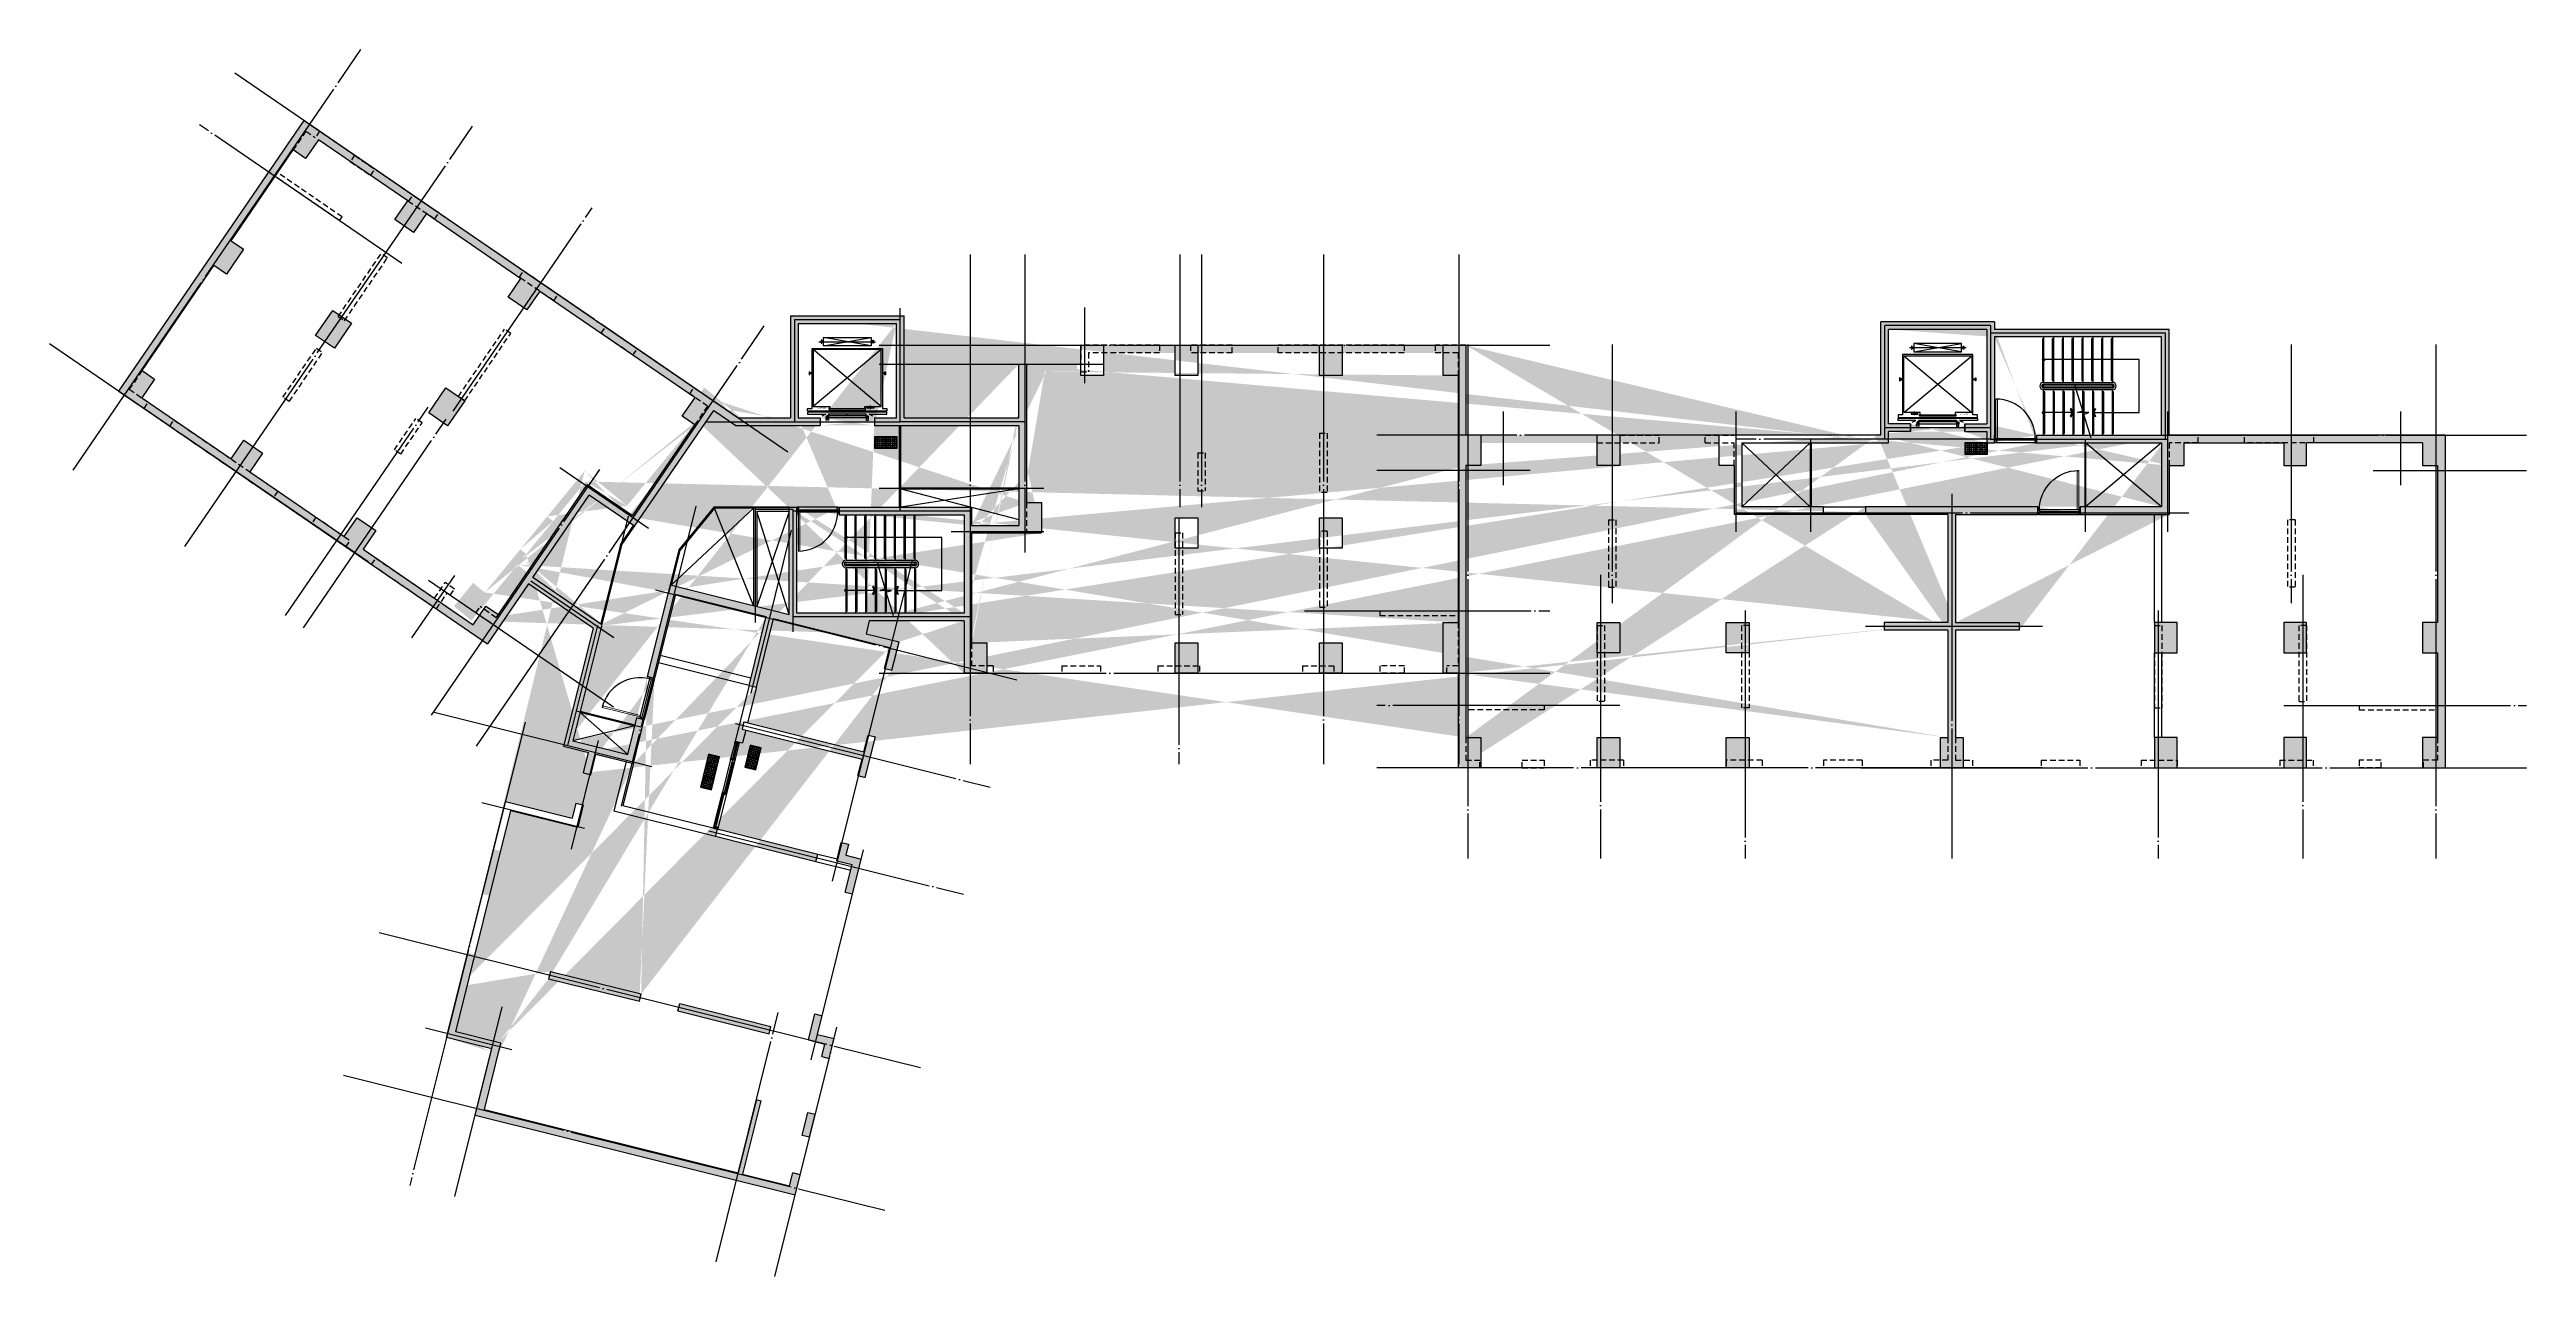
# Model space of a CAD drawing. Extents: x -1102843 to -728745, y -1929973 to -1633103.
# Drawn here: x -794249 to -728745, y -1665537 to -1633103 of the extents above; entities that cross this region are included whole.
import ezdxf
from ezdxf.enums import TextEntityAlignment as Align

# ---------------------------------------------------------------- set-up
doc = ezdxf.new("R2010")
doc.units = 0
doc.header["$LTSCALE"] = 100
doc.header["$MEASUREMENT"] = 0
for name, pattern in [('CEN', [62, 60, -1, 0, -1]), ('HID', [2.3, 1.5, -0.8]), ('xref_OC_UNIT_59B expand$0$xref_OC_UNIT_59B expand-150223$0$HID', [1.5, 1, -0.5])]:
    doc.linetypes.add(name, pattern=pattern)
doc.layers.get('0').update_dxf_attribs({"linetype": 'CONTINUOUS'})
doc.layers.get('DEFPOINTS').update_dxf_attribs({"color": 114, "linetype": 'CONTINUOUS'})
for name, color, linetype in [('00', 7, 'CONTINUOUS'), ('3', 3, 'CONTINUOUS'), ('A-OPEN', 8, 'xref_OC_UNIT_59B expand$0$xref_OC_UNIT_59B expand-150223$0$HID'), ('A-STA', 4, 'CONTINUOUS'), ('A-STA-ELE', 6, 'CONTINUOUS'), ('A-SYM', 7, 'CONTINUOUS'), ('CEN', 1, 'CEN'), ('Col', 2, 'CONTINUOUS'), ('DOOR', 7, 'CONTINUOUS'), ('Door1', 4, 'CONTINUOUS'), ('Elev', 4, 'CONTINUOUS'), ('Fin', 5, 'CONTINUOUS'), ('Open', 5, 'CONTINUOUS'), ('SOLID-벽체', 252, 'CONTINUOUS'), ('Steel', 4, 'CONTINUOUS'), ('WAL', 3, 'CONTINUOUS'), ('표준형점자블럭', 8, 'CONTINUOUS')]:
    doc.layers.add(name, color=color, linetype=linetype)
doc.layers.add('DEFPOINT', color=135, linetype='CONTINUOUS', plot=False)
doc.styles.add('굴림', font='gulim.ttc')

# ---------------------------------------------------------------- blocks, each defined once
blk = doc.blocks.new('ELEV_17인승')
at = {"layer": 'Elev'}
for p, q in [((-2015, -750), (-2015, 750)), ((-2015, -750), (-2015, 750)), ((-2015, -750), (-2015, 750)), ((-305, 900), (-1805, -900)), ((-1805, 900), (-305, -900)), ((-255, 705), (-305, 525)), ((-255, 525), (-305, 705)), ((-255, 705), (-305, 525)), ((-255, 525), (-305, 705)), ((-255, 705), (-305, 525)), ((-255, 525), (-305, 705)), ((-1905, -630), (-2125, 630)), ((-1905, 630), (-2125, -630)), ((-1905, -630), (-2125, 630)), ((-1905, 630), (-2125, -630)), ((-1905, -630), (-2125, 630)), ((-1905, 630), (-2125, -630)), ((-230, 615), (-330, 615)), ((-230, 615), (-330, 615)), ((-230, 615), (-330, 615)), ((-60, 500), (-100, 500)), ((-100, 500), (-100, -500)), ((-60, 500), (-100, 500)), ((-100, 500), (-100, -500)), ((-60, 500), (-100, 500)), ((-100, 500), (-100, -500)), ((-60, -500), (-60, 500)), ((-60, -500), (-60, 500)), ((-60, -500), (-60, 500)), ((-55, 500), (-55, 545)), ((-55, 545), (-50, 545)), ((-55, 500), (-55, 545)), ((-55, 545), (-50, 545)), ((-55, 500), (-55, 545)), ((-55, 545), (-50, 545)), ((-40, 500), (-55, 500)), ((-40, 500), (-55, 500)), ((-40, 500), (-55, 500)), ((-50, 555), (0, 555)), ((-50, 555), (-50, 530)), ((-50, 555), (0, 555)), ((-50, 555), (-50, 530)), ((-50, 555), (0, 555)), ((-50, 555), (-50, 530)), ((0, 540), (-10, 540)), ((-10, 540), (-10, 530)), ((0, 540), (-10, 540)), ((-10, 540), (-10, 530)), ((0, 540), (-10, 540)), ((-10, 540), (-10, 530)), ((0, 540), (0, 555)), ((0, 540), (0, 555)), ((0, 540), (0, 555)), ((0, 530), (0, 540)), ((0, 530), (0, 540)), ((0, 530), (0, 540)), ((0, 505), (0, -505)), ((-60, 0), (-100, 0)), ((-60, 0), (-100, 0)), ((-60, 0), (-100, 0)), ((-100, -500), (-60, -500)), ((-100, -500), (-60, -500)), ((-55, -500), (-55, -545)), ((-40, -500), (-55, -500)), ((-55, -500), (-55, -545)), ((-40, -500), (-55, -500)), ((-55, -545), (-50, -545)), ((-55, -545), (-50, -545)), ((-50, -555), (-50, -530)), ((-50, -555), (-50, -530)), ((-50, -555), (0, -555)), ((-50, -555), (0, -555)), ((-10, -540), (-10, -530)), ((-10, -540), (-10, -530)), ((0, -540), (-10, -540)), ((0, -540), (-10, -540)), ((0, -530), (0, -540)), ((0, -530), (0, -540)), ((0, -540), (0, -555)), ((0, -540), (0, -555))]:
    blk.add_line(p, q, dxfattribs=at)
for points in [[(-2005, 630), (-2025, 630), (-2025, 675), (-2055, 675), (-2055, 690), (-1975, 690), (-1975, 675), (-2005, 675)], [(-2005, 630), (-2025, 630), (-2025, 675), (-2055, 675), (-2055, 690), (-1975, 690), (-1975, 675), (-2005, 675)], [(-2005, 630), (-2025, 630), (-2025, 675), (-2055, 675), (-2055, 690), (-1975, 690), (-1975, 675), (-2005, 675)], [(-175, -1050), (-245, -1050), (-245, -930), (-1835, -930), (-1835, 930), (-245, 930), (-245, 1050), (-175, 1050)], [(-175, -1050), (-245, -1050), (-245, -930), (-1835, -930), (-1835, 930), (-245, 930), (-245, 1050), (-175, 1050)], [(-175, -1050), (-245, -1050), (-245, -930), (-1835, -930), (-1835, 930), (-245, 930), (-245, 1050), (-175, 1050)], [(-1170, 950), (-1190, 950), (-1190, 995), (-1220, 995), (-1220, 1010), (-1140, 1010), (-1140, 995), (-1170, 995)], [(-1170, 950), (-1190, 950), (-1190, 995), (-1220, 995), (-1220, 1010), (-1140, 1010), (-1140, 995), (-1170, 995)], [(-1170, 950), (-1190, 950), (-1190, 995), (-1220, 995), (-1220, 1010), (-1140, 1010), (-1140, 995), (-1170, 995)], [(-255, 705), (-255, 525), (-305, 525), (-305, 705)], [(-255, 705), (-255, 525), (-305, 525), (-305, 705)], [(-255, 705), (-255, 525), (-305, 525), (-305, 705)], [(-2125, -630), (-2125, 630), (-1905, 630), (-1905, -630)], [(-2125, -630), (-2125, 630), (-1905, 630), (-1905, -630)], [(-2125, -630), (-2125, 630), (-1905, 630), (-1905, -630)], [(-205, -480), (-205, 480), (-240, 480), (-240, -480)], [(-205, -480), (-205, 480), (-240, 480), (-240, -480)], [(-205, -480), (-205, 480), (-240, 480), (-240, -480)], [(-47, 527), (-37, 527), (-37, 530), (-50, 530), (-50, 500), (0, 500), (0, 530), (-13, 530), (-13, 527), (-3, 527), (-3, 503), (-47, 503)], [(-47, 527), (-37, 527), (-37, 530), (-50, 530), (-50, 500), (0, 500), (0, 530), (-13, 530), (-13, 527), (-3, 527), (-3, 503), (-47, 503)], [(-47, 527), (-37, 527), (-37, 530), (-50, 530), (-50, 500), (0, 500), (0, 530), (-13, 530), (-13, 527), (-3, 527), (-3, 503), (-47, 503)], [(3, 502), (58, 502), (58, 557), (3, 557)], [(-2005, -630), (-2025, -630), (-2025, -675), (-2055, -675), (-2055, -690), (-1975, -690), (-1975, -675), (-2005, -675)], [(-2005, -630), (-2025, -630), (-2025, -675), (-2055, -675), (-2055, -690), (-1975, -690), (-1975, -675), (-2005, -675)], [(-47, -527), (-37, -527), (-37, -530), (-50, -530), (-50, -500), (0, -500), (0, -530), (-13, -530), (-13, -527), (-3, -527), (-3, -503), (-47, -503)], [(-47, -527), (-37, -527), (-37, -530), (-50, -530), (-50, -500), (0, -500), (0, -530), (-13, -530), (-13, -527), (-3, -527), (-3, -503), (-47, -503)], [(3, -503), (58, -503), (58, -558), (3, -558)], [(-1170, -950), (-1190, -950), (-1190, -995), (-1220, -995), (-1220, -1010), (-1140, -1010), (-1140, -995), (-1170, -995)], [(-1170, -950), (-1190, -950), (-1190, -995), (-1220, -995), (-1220, -1010), (-1140, -1010), (-1140, -995), (-1170, -995)]]:
    blk.add_lwpolyline(points, close=True, dxfattribs=at)
for points in [[(-245, 495), (-245, 465), (-305, 465), (-305, 900), (-1805, 900), (-1805, -900), (-305, -900), (-305, -465), (-245, -465), (-245, -495)], [(-50, 672), (-95, 575), (-95, 1050), (-150, 1050), (-150, -1050), (-95, -1050), (-95, -575), (-50, -672)], [(-50, 672), (-95, 575), (-95, 1050), (-150, 1050), (-150, -1050), (-95, -1050), (-95, -575), (-50, -672)], [(-50, 672), (-95, 575), (-95, 1050), (-150, 1050), (-150, -1050), (-95, -1050), (-95, -575), (-50, -672)], [(0, 500), (60, 500), (60, 560), (0, 560), (0, 500)], [(0, -500), (60, -500), (60, -560), (0, -560), (0, -500)]]:
    blk.add_lwpolyline(points, dxfattribs=at)
at = {"layer": 'DEFPOINTS', "style": '굴림'}
blk.add_text('ELEV_17인승', height=30, rotation=270, dxfattribs=at).set_placement((-253, -557), align=Align.MIDDLE_LEFT)
blk = doc.blocks.new('FSD-1100')
at = {"layer": 'DEFPOINT', "linetype": 'Continuous'}
for p, q in [((-10, -120), (-10, 80)), ((1110, -120), (1110, 80))]:
    blk.add_line(p, q, dxfattribs=at)
at = {"layer": 'DOOR', "linetype": 'Continuous'}
for p, q in [((1073, -120), (27, -120)), ((30, 0), (1070, 0)), ((1058, -44), (42, -44))]:
    blk.add_line(p, q, dxfattribs=at)
at = {"layer": 'DOOR', "color": 4, "lineweight": 9, "ltscale": 20}
blk.add_lwpolyline([(70, 1040), (70, 0), (30, 0), (30, 1040), (70, 1040)], dxfattribs=at)
at = {"layer": 'DOOR', "color": 7, "ltscale": 20}
for points in [[(0, 0), (30, 0), (30, -44), (42, -44), (42, -90), (27, -120), (0, -120)], [(1100, 0), (1070, 0), (1070, -44), (1058, -44), (1058, -90), (1073, -120), (1100, -120)]]:
    blk.add_lwpolyline(points, close=True, dxfattribs=at)
at = {"layer": 'DOOR', "color": 1, "ltscale": 20}
blk.add_arc((30, 0), 1040, 360, 90, dxfattribs=at)
blk = doc.blocks.new('core_기준층계단_260')
at = {"layer": 'A-STA'}
for p, q in [((-3120, 2600), (-3120, 1400)), ((-2860, 2600), (-2860, 1400)), ((-2600, 2600), (-2600, 1400)), ((-2340, 2600), (-2340, 1400)), ((-2080, 2600), (-2080, 1400)), ((-1820, 2600), (-1820, 1400)), ((-1560, 2600), (-1560, 1400)), ((-1300, 2600), (-1300, 1400)), ((-3120, 1250), (-3120, 1350)), ((-1300, 1325), (-3120, 1325)), ((-2860, 1325), (-2860, 1350)), ((-2600, 1325), (-2600, 1350)), ((-2340, 1325), (-2340, 1350)), ((-2080, 1325), (-2080, 1350)), ((-1820, 1325), (-1820, 1350)), ((-1560, 1325), (-1560, 1350)), ((-1300, 1350), (-1300, 1250)), ((-1300, 1275), (-3120, 1275)), ((-3120, 0), (-3120, 1200)), ((-2860, 1275), (-2860, 1250)), ((-2860, 0), (-2860, 1200)), ((-2600, 1275), (-2600, 1250)), ((-2600, 0), (-2600, 1200)), ((-2340, 1275), (-2340, 1250)), ((-2340, 0), (-2340, 1200)), ((-2080, 1275), (-2080, 1250)), ((-2080, 0), (-2080, 1200)), ((-1820, 1275), (-1820, 1250)), ((-1820, 0), (-1820, 1200)), ((-1560, 1275), (-1560, 1250)), ((-1560, 0), (-1560, 1200)), ((-1300, 0), (-1300, 1200))]:
    blk.add_line(p, q, dxfattribs=at)
at = {"layer": 'A-STA-ELE'}
for p, q in [((-3120, 1400), (-1300, 1400)), ((-3120, 1350), (-1300, 1350)), ((-1300, 1250), (-3120, 1250)), ((-1300, 1200), (-3120, 1200))]:
    blk.add_line(p, q, dxfattribs=at)
for points in [[(-3120, 2550), (-3150, 2550), (-3150, 1450), (-3120, 1450)], [(-2860, 2550), (-2890, 2550), (-2890, 1450), (-2860, 1450)], [(-2600, 2550), (-2630, 2550), (-2630, 1450), (-2600, 1450)], [(-2340, 2550), (-2370, 2550), (-2370, 1450), (-2340, 1450)], [(-2080, 2550), (-2110, 2550), (-2110, 1450), (-2080, 1450)], [(-1820, 2550), (-1850, 2550), (-1850, 1450), (-1820, 1450)], [(-1560, 2550), (-1590, 2550), (-1590, 1450), (-1560, 1450)], [(-1300, 2550), (-1330, 2550), (-1330, 1450), (-1300, 1450)], [(-3120, 50), (-3090, 50), (-3090, 1150), (-3120, 1150)], [(-2860, 50), (-2830, 50), (-2830, 1150), (-2860, 1150)], [(-2600, 50), (-2570, 50), (-2570, 1150), (-2600, 1150)], [(-2340, 50), (-2310, 50), (-2310, 1150), (-2340, 1150)], [(-2080, 50), (-2050, 50), (-2050, 1150), (-2080, 1150)], [(-1820, 50), (-1790, 50), (-1790, 1150), (-1820, 1150)], [(-1560, 50), (-1530, 50), (-1530, 1150), (-1560, 1150)], [(-1300, 50), (-1270, 50), (-1270, 1150), (-1300, 1150)]]:
    blk.add_lwpolyline(points, dxfattribs=at)
for centre, radius, start, end in [((-3120, 1300), 100, 90, 270), ((-3120, 1300), 50, 90, 270), ((-1300, 1300), 100, 270, 90), ((-1300, 1300), 50, 270, 90)]:
    blk.add_arc(centre, radius, start, end, dxfattribs=at)
at = {"layer": 'A-SYM'}
blk.add_line((-2340, 600), (-3120, 600), dxfattribs=at)
for points in [[(-1820, 600), (-588, 600), (-588, 2000), (-3120, 2000)], [(-1864, -75), (-2055, 550), (-1920, 600), (-2220, 600), (-2085, 650), (-2291, 1325)]]:
    blk.add_lwpolyline(points, dxfattribs=at)
for points in [[(-2417, 500), (-2390, 488), (-2340, 600), (-2390, 712), (-2417, 700), (-2373, 600)], [(-1743, 500), (-1770, 488), (-1820, 600), (-1770, 712), (-1743, 700), (-1787, 600)]]:
    blk.add_lwpolyline(points, close=True, dxfattribs=at)
for centre in [(-3120, 2000), (-3120, 600)]:
    blk.add_circle(centre, 30, dxfattribs=at)
blk = doc.blocks.new('표준형점자블럭')
at = {"layer": '표준형점자블럭'}
blk.add_lwpolyline([(300, 0), (300, 300), (0, 300), (0, 0)], close=True, dxfattribs=at)
for centre in [(25, 275), (25, 225), (25, 175), (25, 125), (25, 75), (25, 25), (75, 275), (75, 225), (75, 175), (75, 125), (75, 75), (75, 25), (125, 275), (125, 225), (125, 175), (125, 125), (125, 75), (125, 25), (175, 275), (175, 225), (175, 175), (175, 125), (175, 75), (175, 25), (225, 275), (225, 225), (225, 175), (225, 125), (225, 75), (225, 25), (275, 275), (275, 225), (275, 175), (275, 125), (275, 75), (275, 25)]:
    blk.add_circle(centre, 15, dxfattribs=at)
blk = doc.blocks.new('SSD_2350')
at = {"layer": 'DEFPOINT', "linetype": 'Continuous'}
for p, q in [((0, -200, 0), (0, 0)), ((2370, -200, 0), (2370, 0, 0))]:
    blk.add_line(p, q, dxfattribs=at)
at = {"layer": 'Door1', "color": 8}
for p, q in [((54, -86, 0), (460, -86, 0)), ((54, -200, 0), (460, -200, 0)), ((504, -86, 0), (2316, -86, 0)), ((504, -200, 0), (2316, -200, 0))]:
    blk.add_line(p, q, dxfattribs=at)
at = {"layer": 'Door1'}
for p, q in [((54, -125, 0), (460, -125, 0)), ((54, -143, 0), (460, -143, 0)), ((54, -161, 0), (460, -161, 0))]:
    blk.add_line(p, q, dxfattribs=at)
at = {"layer": 'Door1', "linetype": 'Continuous'}
for p, q in [((510, -102, 0), (560, -102, 0)), ((560, -146, 0), (510, -146, 0)), ((558, -112, 0), (558, -104, 0)), ((558, -104, 0), (561, -106, 0)), ((558, -144, 0), (558, -137, 0)), ((561, -142, 0), (558, -144, 0)), ((559, -112, 0), (559, -112, 0)), ((559, -136, 0), (559, -136, 0)), ((560, -135, 0), (560, -113, 0)), ((561, -105, 0), (561, -102, 0)), ((561, -102, 0), (1385, -102, 0)), ((561, -106, 0), (562, -106, 0)), ((561, -142, 0), (562, -142, 0)), ((561, -143, 0), (561, -146, 0)), ((1385, -146, 0), (561, -146, 0)), ((563, -106, 0), (563, -105, 0)), ((563, -105, 0), (575, -105, 0)), ((563, -142, 0), (563, -143, 0)), ((563, -143, 0), (575, -143, 0)), ((1382, -120, 0), (564, -120, 0)), ((1382, -128, 0), (564, -128, 0)), ((569, -119, 0), (569, -119, 0)), ((569, -130, 0), (569, -129, 0)), ((577, -118, 0), (570, -118, 0)), ((577, -130, 0), (570, -130, 0)), ((575, -118, 0), (574, -118, 0)), ((576, -117, 0), (576, -105, 0)), ((576, -131, 0), (576, -143, 0)), ((577, -119, 0), (577, -119, 0)), ((577, -130, 0), (577, -129, 0)), ((1368, -119, 0), (1368, -119, 0)), ((1368, -130, 0), (1368, -129, 0)), ((1369, -118, 0), (1376, -118, 0)), ((1369, -130, 0), (1376, -130, 0)), ((1370, -117, 0), (1370, -105, 0)), ((1383, -105, 0), (1370, -105, 0)), ((1370, -131, 0), (1370, -143, 0)), ((1383, -143, 0), (1370, -143, 0)), ((1371, -118, 0), (1371, -118, 0)), ((1371, -130, 0), (1371, -130, 0)), ((1374, -118, 0), (1374, -118, 0)), ((1376, -119, 0), (1376, -119, 0)), ((1376, -130, 0), (1376, -129, 0)), ((1383, -106, 0), (1383, -105, 0)), ((1385, -106, 0), (1383, -106, 0)), ((1383, -142, 0), (1383, -143, 0)), ((1385, -142, 0), (1383, -142, 0)), ((1385, -105, 0), (1385, -102, 0)), ((1387, -104, 0), (1385, -106, 0)), ((1385, -142, 0), (1387, -144, 0)), ((1385, -143, 0), (1385, -146, 0)), ((1385, -196, 0), (1385, -154, 0)), ((1386, -102, 0), (1413, -102, 0)), ((1386, -135, 0), (1386, -113, 0)), ((1434, -146, 0), (1386, -146, 0)), ((1386, -153, 0), (1434, -153, 0)), ((1434, -197, 0), (1386, -197, 0)), ((1387, -112, 0), (1387, -104, 0)), ((1387, -112, 0), (1387, -112, 0)), ((1387, -136, 0), (1387, -136, 0)), ((1387, -144, 0), (1387, -137, 0)), ((1403, -161, 0), (1398, -164, 0)), ((1421, -166, 0), (1399, -166, 0)), ((1421, -161, 0), (1404, -161, 0)), ((1432, -128, 0), (1427, -128, 0)), ((1427, -128, 0), (1427, -155, 0)), ((1432, -131, 0), (1432, -131, 0)), ((1432, -131, 0), (1432, -141, 0)), ((1432, -141, 0), (1432, -141, 0)), ((1432, -155, 0), (1435, -157, 0)), ((1432, -163, 0), (1432, -155, 0)), ((1432, -195, 0), (1432, -188, 0)), ((1435, -193, 0), (1432, -195, 0)), ((1433, -128, 0), (1433, -131, 0)), ((1433, -142, 0), (1433, -154, 0)), ((1433, -163, 0), (1433, -163, 0)), ((1433, -187, 0), (1433, -187, 0)), ((1434, -186, 0), (1434, -164, 0)), ((1435, -124, 0), (1435, -145, 0)), ((1435, -156, 0), (1435, -153, 0)), ((1435, -153, 0), (2259, -153, 0)), ((1435, -157, 0), (1437, -157, 0)), ((1435, -193, 0), (1437, -193, 0)), ((1435, -194, 0), (1435, -197, 0)), ((2259, -197, 0), (1435, -197, 0)), ((1437, -157, 0), (1437, -156, 0)), ((1437, -156, 0), (1450, -156, 0)), ((1437, -193, 0), (1437, -194, 0)), ((1437, -194, 0), (1450, -194, 0)), ((1438, -171, 0), (2256, -171, 0)), ((1438, -179, 0), (2256, -179, 0)), ((1443, -170, 0), (1443, -170, 0)), ((1443, -181, 0), (1443, -180, 0)), ((1451, -169, 0), (1444, -169, 0)), ((1451, -181, 0), (1444, -181, 0)), ((1446, -169, 0), (1446, -169, 0)), ((1449, -169, 0), (1449, -169, 0)), ((1449, -181, 0), (1449, -181, 0)), ((1450, -168, 0), (1450, -156, 0)), ((1450, -182, 0), (1450, -194, 0)), ((1451, -170, 0), (1451, -170, 0)), ((1451, -181, 0), (1451, -180, 0)), ((2242, -170, 0), (2242, -170, 0)), ((2242, -181, 0), (2242, -180, 0)), ((2243, -169, 0), (2250, -169, 0)), ((2243, -181, 0), (2250, -181, 0)), ((2257, -156, 0), (2244, -156, 0)), ((2244, -168, 0), (2244, -156, 0)), ((2244, -182, 0), (2244, -194, 0)), ((2257, -194, 0), (2244, -194, 0)), ((2245, -181, 0), (2245, -181, 0)), ((2250, -170, 0), (2250, -170, 0)), ((2250, -181, 0), (2250, -180, 0)), ((2257, -157, 0), (2257, -156, 0)), ((2259, -157, 0), (2257, -157, 0)), ((2259, -193, 0), (2257, -193, 0)), ((2257, -193, 0), (2257, -194, 0)), ((2259, -156, 0), (2259, -153, 0)), ((2259, -157, 0), (2261, -155, 0)), ((2261, -195, 0), (2259, -193, 0)), ((2259, -194, 0), (2259, -197, 0)), ((2260, -153, 0), (2309, -153, 0)), ((2260, -164, 0), (2260, -186, 0)), ((2309, -197, 0), (2260, -197, 0)), ((2261, -155, 0), (2261, -163, 0)), ((2261, -163, 0), (2261, -163, 0)), ((2261, -187, 0), (2261, -187, 0)), ((2261, -188, 0), (2261, -195, 0))]:
    blk.add_line(p, q, dxfattribs=at)
at = {"layer": 'Door1', "linetype": 'Continuous', "elevation": 0}
for points in [[(54, -200), (10, -200), (10, -86), (54, -86)], [(52, -198), (12, -198), (12, -88), (52, -88)], [(504, -200), (460, -200), (460, -86), (504, -86)], [(502, -198), (462, -198), (462, -88), (502, -88)], [(2360, -200), (2316, -200), (2316, -86), (2360, -86)], [(2358, -198), (2318, -198), (2318, -88), (2358, -88)]]:
    blk.add_lwpolyline(points, close=True, dxfattribs=at)
at = {"layer": 'Door1', "linetype": 'Continuous'}
blk.add_circle((1413, -124, 0), 12.3, dxfattribs=at)
for centre, radius, start, end in [((570, -124, 0), 64, 160.52878, 199.47122), ((510, -103, 0), 1, 90, 160.52878), ((510, -145, 0), 1, 199.47122, 270), ((559, -112, 0), 0.5, 180, 270), ((559, -137, 0), 0.5, 90, 180), ((559, -113, 0), 0.75, 0, 90), ((559, -135, 0), 0.75, 270, 0), ((560, -103, 0), 1, 0, 90), ((560, -105, 0), 0.3, 240, 0), ((560, -143, 0), 0.3, 0, 120), ((560, -145, 0), 1, 270, 0), ((561, -106, 0), 0.3, 240, 270), ((561, -142, 0), 0.3, 90, 120), ((562, -106, 0), 0.3, 270, 0), ((562, -142, 0), 0.3, 0, 90), ((563, -105, 0), 0.25, 90, 180), ((563, -143, 0), 0.25, 180, 270), ((570, -119, 0), 0.5, 90, 180), ((573, -119, 0), 4, 180, 0), ((573, -129, 0), 4, 0, 180), ((570, -130, 0), 0.5, 180, 270), ((575, -105, 0), 0.3, 0, 90), ((575, -117, 0), 1, 270, 0), ((575, -131, 0), 1, 0, 90), ((575, -143, 0), 0.3, 270, 0), ((577, -119, 0), 0.5, 0, 90), ((577, -130, 0), 0.5, 270, 0), ((1369, -119, 0), 0.5, 90, 180), ((1372, -119, 0), 4, 180, 0), ((1372, -129, 0), 4, 0, 180), ((1369, -130, 0), 0.5, 180, 270), ((1370, -105, 0), 0.3, 90, 180), ((1371, -117, 0), 1, 180, 270), ((1371, -131, 0), 1, 90, 180), ((1370, -143, 0), 0.3, 180, 270), ((1376, -119, 0), 0.5, 0, 90), ((1376, -130, 0), 0.5, 270, 0), ((1383, -105, 0), 0.25, 0, 90), ((1383, -106, 0), 0.3, 180, 270), ((1383, -142, 0), 0.3, 90, 180), ((1383, -143, 0), 0.25, 270, 0), ((1386, -103, 0), 1, 90, 180), ((1385, -105, 0), 0.3, 180, 300), ((1385, -106, 0), 0.3, 270, 300), ((1385, -143, 0), 0.3, 60, 180), ((1385, -142, 0), 0.3, 60, 90), ((1386, -145, 0), 1, 180, 270), ((1386, -154, 0), 1, 90, 180), ((1386, -196, 0), 1, 180, 270), ((1387, -113, 0), 0.75, 90, 180), ((1387, -135, 0), 0.75, 180, 270), ((1387, -112, 0), 0.5, 270, 0), ((1387, -137, 0), 0.5, 0, 90), ((1399, -165, 0), 1, 120, 270), ((1404, -162, 0), 1, 90, 120), ((1413, -124, 0), 22, 0, 90), ((1421, -154, 0), 12, 270, 0), ((1421, -155, 0), 6, 270, 0), ((1427, -128, 0), 0.3, 90, 180), ((1432, -128, 0), 0.3, 0, 90), ((1432, -131, 0), 0.3, 90, 180), ((1432, -131, 0), 0.5, 270, 0), ((1432, -141, 0), 0.3, 180, 270), ((1432, -142, 0), 0.5, 0, 90), ((1433, -163, 0), 0.5, 180, 270), ((1433, -188, 0), 0.5, 90, 180), ((1433, -164, 0), 0.75, 360, 90), ((1433, -186, 0), 0.75, 270, 360), ((1434, -145, 0), 1, 270, 0), ((1434, -154, 0), 1, 360, 90), ((1434, -154, 0), 1, 0, 90), ((1434, -196, 0), 1, 270, 360), ((1434, -196, 0), 1, 270, 0), ((1435, -156, 0), 0.3, 240, 360), ((1435, -157, 0), 0.3, 240, 270), ((1435, -194, 0), 0.3, 360, 120), ((1435, -193, 0), 0.3, 90, 120), ((1437, -156, 0), 0.25, 90, 180), ((1437, -157, 0), 0.3, 270, 360), ((1437, -193, 0), 0.3, 360, 90), ((1437, -194, 0), 0.25, 180, 270), ((1444, -170, 0), 0.5, 90, 180), ((1447, -170, 0), 4, 180, 360), ((1447, -180, 0), 4, 360, 180), ((1444, -181, 0), 0.5, 180, 270), ((1449, -168, 0), 1, 270, 360), ((1449, -182, 0), 1, 360, 90), ((1450, -156, 0), 0.3, 360, 90), ((1450, -194, 0), 0.3, 270, 360), ((1451, -170, 0), 0.5, 360, 90), ((1451, -181, 0), 0.5, 270, 360), ((2243, -170, 0), 0.5, 90, 180), ((2246, -170, 0), 4, 180, 0), ((2246, -180, 0), 4, 0, 180), ((2243, -181, 0), 0.5, 180, 270), ((2244, -156, 0), 0.3, 90, 180), ((2245, -168, 0), 1, 180, 270), ((2245, -182, 0), 1, 90, 180), ((2244, -194, 0), 0.3, 180, 270), ((2250, -170, 0), 0.5, 0, 90), ((2250, -181, 0), 0.5, 270, 0), ((2257, -156, 0), 0.25, 0, 90), ((2257, -157, 0), 0.3, 180, 270), ((2257, -193, 0), 0.3, 90, 180), ((2257, -194, 0), 0.25, 270, 0), ((2260, -154, 0), 1, 90, 180), ((2259, -156, 0), 0.3, 180, 300), ((2259, -157, 0), 0.3, 270, 300), ((2259, -194, 0), 0.3, 60, 180), ((2259, -193, 0), 0.3, 60, 90), ((2260, -196, 0), 1, 180, 270), ((2261, -164, 0), 0.75, 90, 180), ((2261, -186, 0), 0.75, 180, 270), ((2261, -163, 0), 0.5, 270, 0), ((2261, -188, 0), 0.5, 0, 90), ((2309, -154, 0), 1, 19.47122, 90), ((2309, -154, 0), 1, 19.47122, 90), ((2309, -196, 0), 1, 270, 340.52878), ((2309, -196, 0), 1, 270, 340.52878), ((2250, -175, 0), 64, 340.52878, 19.47122)]:
    blk.add_arc(centre, radius, start, end, dxfattribs=at)
at = {"layer": '3', "rotation": 90}
for p in [(310, 214, 0), (610, 214, 0), (804, -800, 0), (1104, -800, 0), (1404, -800, 0)]:
    blk.add_blockref('표준형점자블럭', p, dxfattribs=at)
blk = doc.blocks.new('1동-B1층-1')
at = {"layer": 'SOLID-벽체', "linetype": 'Continuous'}
h = blk.add_hatch(color=256, dxfattribs=at)
h.dxf.hatch_style = 1
h.paths.add_polyline_path([(-9380, 2050), (-8780, 2050), (-8780, 1250), (-9380, 1250)], flags=17)
h.paths.add_polyline_path([(-9380, -2900), (-8780, -2900), (-8780, -3700), (-9380, -3700)], flags=17)
h.paths.add_polyline_path([(-9380, -5940), (-8780, -5940), (-8780, -6740), (-9380, -6740)], flags=17)
h.paths.add_polyline_path([(-16720, -130), (-16120, -130), (-16120, -930), (-16720, -930)], flags=17)
h.paths.add_polyline_path([(-16720, 4430), (-16120, 4430), (-16120, 3630), (-16720, 3630)], flags=17)
h.paths.add_polyline_path([(-16720, -3440), (-16120, -3440), (-16120, -4240), (-16720, -4240)], flags=17)
h.paths.add_polyline_path([(-42815, 5353), (-42320, 5014), (-42772, 4354), (-43267, 4693)])
h.paths.add_polyline_path([(-40719, 8415), (-40224, 8076), (-40676, 7416), (-41171, 7755)])
h.paths.add_polyline_path([(-45165, 1921), (-44670, 1582), (-45122, 922), (-45617, 1261)])
h.paths.add_polyline_path([(-37724, 6364), (-37229, 6025), (-37681, 5365), (-38176, 5704)])
h.paths.add_polyline_path([(-42170, -130), (-41675, -469), (-42127, -1129), (-42622, -790)])
h.paths.add_polyline_path([(5960, -2900), (5360, -2900), (5360, -3700), (5960, -3700)], flags=17)
h.paths.add_polyline_path([(5960, -5940), (5360, -5940), (5360, -6740), (5960, -6740)], flags=17)
h.paths.add_polyline_path([(-5960, -2900), (-5360, -2900), (-5360, -3700), (-5960, -3700)], flags=17)
h.paths.add_polyline_path([(-5960, -5940), (-5360, -5940), (-5360, -6740), (-5960, -6740)], flags=17)
h.paths.add_polyline_path([(-20540, -130), (-19940, -130), (-19940, -930), (-20540, -930)], flags=17)
h.paths.add_polyline_path([(-20540, 4430), (-19940, 4430), (-19940, 3630), (-20540, 3630)], flags=17)
h.paths.add_polyline_path([(-20540, -3440), (-19940, -3440), (-19940, -4240), (-20540, -4240)], flags=17)
h.paths.add_polyline_path([(-39820, 3303), (-39325, 2964), (-39777, 2304), (-40272, 2643)])
h.paths.add_polyline_path([(9380, 2050), (8780, 2050), (8780, 1250), (9380, 1250)])
h.paths.add_polyline_path([(9380, -2900), (8780, -2900), (8780, -3700), (9380, -3700)])
h.paths.add_polyline_path([(9380, -5940), (8780, -5940), (8780, -6740), (9380, -6740)])
h.paths.add_polyline_path([(-9380, -2900), (-8780, -2900), (-8780, -3700), (-9380, -3700)], flags=17)
h.paths.add_polyline_path([(-9380, -5940), (-8780, -5940), (-8780, -6740), (-9380, -6740)], flags=17)
h.paths.add_polyline_path([(-8780, 2050), (-9380, 2050), (-9380, 1250), (-8780, 1250)], flags=17)
h.paths.add_polyline_path([(-45175, 6969), (-45627, 6309), (-45957, 6535), (-47855, 3762), (-47525, 3536), (-47977, 2876), (-48472, 3215), (-43574, 10369), (-43079, 10030), (-43531, 9370), (-43861, 9596), (-45505, 7195)])
h.paths.add_polyline_path([(12450, 1250), (12850, 1250), (12850, -2900), (12450, -2900), (12450, -3700), (12850, -3700), (12850, -5940), (12450, -5940), (12450, -6740), (13050, -6740), (13050, 2050), (12450, 2050)])
h.paths.add_polyline_path([(-28925, -6944), (-28731, -6993), (-28465, -5925), (-28659, -5877), (-28768, -6314), (-31941, -5523), (-31989, -5717), (-28816, -6508)], flags=17)
h.paths.add_polyline_path([(-23030, 3930), (-23030, 4430), (-22430, 4430), (-22430, 3630), (-23030, 3630), (-23030, 3730), (-23130, 3730), (-23130, 3930)], flags=17)
h.paths.add_polyline_path([(-1970, 2050), (-1970, 1850), (-5550, 1850), (-5550, 160), (-3400, 160), (-3400, -40), (-5750, -40), (-5750, 1250), (-6150, 1250), (-6150, 2050)], flags=17)
h.paths.add_polyline_path([(-38663, -10123), (-38858, -10075), (-39245, -11627), (-39051, -11675)], flags=17)
h.paths.add_polyline_path([(-38562, -8891), (-38248, -7629), (-36482, -8070), (-36383, -7672), (-36189, -7720), (-36336, -8312), (-38102, -7872), (-38368, -8939)], flags=17)
h.paths.add_polyline_path([(-32647, -8356), (-32696, -8550), (-30037, -9213), (-29989, -9019)], flags=17)
h.paths.add_polyline_path([(-31975, -17480), (-30733, -17789), (-30648, -17450), (-30454, -17498), (-30587, -18032), (-39048, -15922), (-38634, -14263), (-38440, -14311), (-38805, -15776), (-32091, -17451), (-31607, -15510), (-31491, -15539)])
h.paths.add_polyline_path([(-29260, -10025), (-29079, -9297), (-29487, -9195), (-29366, -8710), (-29171, -8759), (-29244, -9050), (-28837, -9151), (-29066, -10073)], flags=17)
h.paths.add_polyline_path([(-30064, -13246), (-29870, -13295), (-29993, -13789), (-29556, -13898), (-29687, -14422), (-29881, -14374), (-29799, -14044), (-30235, -13935)])
h.paths.add_polyline_path([(-30401, -16460), (-30249, -15849), (-30055, -15897), (-30207, -16508)])
h.paths.add_polyline_path([(-33687, -13167), (-33639, -12973), (-31228, -13574), (-31276, -13768)], flags=17)
edge = h.paths.add_edge_path()
edge.add_line((-12850, 2050), (-12450, 2050))
edge.add_line((-12450, 2050), (-12450, 1250))
edge.add_line((-12450, 1250), (-12850, 1250))
edge.add_line((-1090, 2150), (-1670, 2150))
edge.add_line((-1090, 2350), (-1670, 2350))
edge.add_line((-1870, 2050), (-1870, 5050))
edge.add_line((-1670, 2350), (-1670, 4850))
edge.add_line((-1670, 1850), (-1670, 2150))
edge.add_line((350, 2150), (350, 2350))
edge.add_line((350, 2350), (930, 2350))
edge.add_line((-1090, 2150), (-1090, 2350))
edge.add_line((930, 1850), (1130, 1850))
edge.add_line((350, 2150), (930, 2150))
edge.add_line((1130, 5050), (-1870, 5050))
edge.add_line((930, 4850), (-1670, 4850))
edge.add_line((1130, 4650), (1130, 1850))
edge.add_line((1130, 5050), (1130, 4850))
edge.add_line((930, 2150), (930, 1850))
edge.add_line((930, 4850), (930, 2350))
edge.add_line((5750, 1250), (6150, 1250))
edge.add_line((6150, 1250), (6150, 2050))
edge.add_line((6150, 2050), (5750, 2050))
edge.add_line((1785, -3100), (100, -3100))
edge.add_line((100, -3100), (100, -5940))
edge.add_line((100, -5940), (300, -5940))
edge.add_line((300, -5940), (300, -6740))
edge.add_line((300, -6740), (-300, -6740))
edge.add_line((-300, -6740), (-300, -5940))
edge.add_line((-300, -5940), (-100, -5940))
edge.add_line((-13050, -4240), (-13450, -4240))
edge.add_line((-13450, -4240), (-13450, -2900))
edge.add_line((-13450, -2900), (-13050, -2900))
edge.add_line((-25920, -3440), (-25520, -3440))
edge.add_line((-25520, -3440), (-25520, -4240))
edge.add_line((-25520, -4240), (-26120, -4240))
edge.add_line((-33184, 2439), (-33493, 2693))
edge.add_line((-33493, 2693), (-32985, 3311))
edge.add_line((-32985, 3311), (-32522, 2930))
edge.add_line((-24470, 270), (-24070, 270))
edge.add_line((-24070, 270), (-24070, -530))
edge.add_line((-39145, -2850), (-39609, -2469))
edge.add_line((-39609, -2469), (-39101, -1851))
edge.add_line((-39101, -1851), (-38792, -2105))
edge.add_line((-12850, -5940), (-12450, -5940))
edge.add_line((-12450, -5940), (-12450, -6740))
edge.add_line((-12450, -6740), (-13050, -6740))
edge.add_line((-13050, 3630), (-13450, 3630))
edge.add_line((-13450, 3630), (-13450, 4430))
edge.add_line((-13450, 4430), (-12850, 4430))
edge.add_line((-100, -3100), (-100, -5940))
edge.add_line((-35003, -92), (-36124, 829))
edge.add_line((-35031, 190), (-36152, 1110))
edge.add_line((-39803, -13868), (-39467, -12520))
edge.add_line((-31610, -4610), (-31157, -2791))
edge.add_line((-31804, -4562), (-31610, -4610))
edge.add_line((-31804, -4562), (-31351, -2743))
edge.add_line((-33893, -1903), (-30740, -2689))
edge.add_line((-31157, -2791), (-28081, -3558))
edge.add_line((-33747, -2145), (-31351, -2743))
edge.add_line((-37107, -12314), (-34706, -12913))
edge.add_line((-37059, -12120), (-34658, -12719))
edge.add_line((-34498, -4329), (-34304, -4377))
edge.add_line((-34706, -12913), (-34658, -12719))
edge.add_line((-28025, -4159), (-27839, -3412))
edge.add_line((-28219, -4111), (-28025, -4159))
edge.add_line((-28219, -4111), (-28081, -3558))
edge.add_line((-38610, -14166), (-39803, -13868))
edge.add_line((-38440, -14311), (-38368, -14020))
edge.add_line((-38368, -14020), (-39561, -13723))
edge.add_line((-38634, -14263), (-38610, -14166))
edge.add_line((-39561, -13723), (-39273, -12568))
edge.add_line((-39467, -12520), (-39273, -12568))
edge.add_line((-37059, -12120), (-37107, -12314))
edge.add_line((-38634, -14263), (-38440, -14311))
edge.add_line((-34865, -6628), (-34575, -5464))
edge.add_line((-34769, -5415), (-34575, -5464))
edge.add_line((-35011, -6386), (-34769, -5415))
edge.add_line((-33893, -1903), (-34498, -4329))
edge.add_line((-33747, -2145), (-34304, -4377))
edge.add_line((-36184, -6876), (-35990, -6925))
edge.add_line((-37698, -1088), (-37853, -961))
edge.add_line((-36987, -222), (-37142, -95))
edge.add_line((-35031, 190), (-33184, 2439))
edge.add_line((-38792, -2105), (-36152, 1110))
edge.add_line((-35003, -92), (-32649, 2775))
edge.add_line((-37799, -1211), (-36124, 829))
edge.add_line((100, -40), (5750, -40))
edge.add_line((100, -2900), (1785, -2900))
edge.add_line((1785, -2900), (1785, -3100))
edge.add_line((-29420, 150), (-25920, 150))
edge.add_line((-25920, 150), (-25920, -330))
edge.add_line((-30740, 150), (-30540, 150))
edge.add_line((-26120, -2650), (-30540, -2650))
edge.add_line((-30540, -2650), (-30540, 150))
edge.add_line((-29420, -50), (-26120, -50))
edge.add_line((-26120, -50), (-26120, -330))
edge.add_line((-1970, 1850), (-1670, 1850))
edge.add_line((-30707, 5210), (-27707, 5210))
edge.add_line((-30507, 5010), (-27907, 5010))
edge.add_line((-36709, -6168), (-36049, -6333))
edge.add_line((5750, 2050), (5750, 4850))
edge.add_line((5750, 4850), (1130, 4850))
edge.add_line((2250, 1850), (5550, 1850))
edge.add_line((5550, 2050), (5550, 4650))
edge.add_line((5550, 4650), (1130, 4650))
edge.add_line((2250, 2050), (5550, 2050))
edge.add_line((-35922, -3012), (-36709, -6168))
edge.add_line((-35697, -2938), (-36466, -6023))
edge.add_line((2250, 1850), (2250, 2050))
edge.add_line((-28626, -2850), (-28712, -3195))
edge.add_line((-28487, 2510), (-28487, 2310))
edge.add_line((-29927, 2510), (-29927, 2310))
edge.add_line((-32649, 2775), (-32082, 2310))
edge.add_line((-32522, 2930), (-32011, 2510))
edge.add_line((-27707, 2510), (-27707, 5210))
edge.add_line((-27907, 2510), (-27907, 5010))
edge.add_line((-28487, 2310), (-24670, 2310))
edge.add_line((-32082, 2310), (-29927, 2310))
edge.add_line((-27707, 2510), (-24670, 2510))
edge.add_line((-28487, 2510), (-27907, 2510))
edge.add_line((-30507, 2510), (-29927, 2510))
edge.add_line((-32011, 2510), (-30707, 2510))
edge.add_line((-30707, 5210), (-30707, 2510))
edge.add_line((-30507, 5010), (-30507, 2510))
edge.add_line((-29420, -50), (-29420, 150))
edge.add_line((-35697, -2938), (-37799, -1211))
edge.add_line((-35922, -3012), (-37926, -1366))
edge.add_line((-30740, -2689), (-30740, 150))
edge.add_line((-26120, -2850), (-28626, -2850))
edge.add_line((-12850, 1250), (-12850, -5940))
edge.add_line((-1970, 2050), (-1870, 2050))
edge.add_line((5550, 160), (-2280, 160))
edge.add_line((-100, -40), (-2280, -40))
edge.add_line((-100, -3100), (-1785, -3100))
edge.add_line((-1785, -2900), (-1785, -3100))
edge.add_line((-100, -2900), (-1785, -2900))
edge.add_line((-13050, -4240), (-13050, -6740))
edge.add_line((-2280, 160), (-2280, -40))
edge.add_line((-100, -40), (-100, -2900))
edge.add_line((-36184, -6876), (-36049, -6333))
edge.add_line((-35990, -6925), (-35855, -6381))
edge.add_line((-36466, -6023), (-35011, -6386))
edge.add_line((-35855, -6381), (-34865, -6628))
edge.add_line((-24670, 3930), (-23950, 3930))
edge.add_line((-24470, 3730), (-23950, 3730))
edge.add_line((-25920, -330), (-24670, -330))
edge.add_line((-25920, -530), (-24070, -530))
edge.add_line((-12850, 4430), (-12850, 2050))
edge.add_line((-24670, 2150), (-24470, 2150))
edge.add_line((-24670, 1030), (-24470, 1030))
edge.add_line((-25920, -530), (-25920, -3440))
edge.add_line((-24470, 3730), (-24470, 270))
edge.add_line((-26120, -330), (-26120, -2650))
edge.add_line((-24670, 2310), (-24670, -330))
edge.add_line((-23950, 3930), (-23950, 3730))
edge.add_line((-13050, 3630), (-13050, -2900))
edge.add_line((-37926, -1366), (-39145, -2850))
edge.add_line((-28712, -3195), (-27839, -3412))
edge.add_line((-26120, -2850), (-26120, -4240))
edge.add_line((-24670, 2510), (-24670, 3930))
edge.add_line((5750, 1250), (5750, -40))
edge.add_line((5550, 1850), (5550, 160))
edge.add_line((3400, 160), (3400, -40))
edge.add_line((2280, 160), (2280, -40))
edge.add_line((100, -40), (100, -2900))
edge.add_line((-1970, 2050), (-1970, 1850))
h = blk.add_hatch(color=256, dxfattribs=at)
h.dxf.hatch_style = 1
h.paths.add_polyline_path([(-40224, 8076), (-40337, 7911), (-37837, 6199), (-37724, 6364)])
h.paths.add_polyline_path([(-43079, 10030), (-43192, 9865), (-40832, 8250), (-40719, 8415)])
h.paths.add_polyline_path([(-37229, 6025), (-37342, 5860), (-33233, 3047), (-33120, 3212)])
h.paths.add_polyline_path([(-47864, 3041), (-47977, 2876), (-45617, 1261), (-45504, 1426)])
h.paths.add_polyline_path([(-45009, 1087), (-45122, 922), (-42622, -790), (-42509, -625)])
h.paths.add_polyline_path([(-42014, -964), (-42127, -1129), (-39214, -3123), (-39101, -2958)])
h.paths.add_polyline_path([(-23130, 3930), (-23950, 3930), (-23950, 3730), (-23130, 3730)])
h.paths.add_polyline_path([(-20540, 4430), (-22430, 4430), (-22430, 4230), (-20540, 4230)])
h.paths.add_polyline_path([(-16720, 4430), (-19940, 4430), (-19940, 4230), (-16720, 4230)])
h.paths.add_polyline_path([(-13450, 4430), (-16120, 4430), (-16120, 4230), (-13450, 4230)])
h.paths.add_polyline_path([(-38368, -8939), (-38562, -8891), (-38858, -10075), (-38663, -10123)])
h.paths.add_polyline_path([(-39051, -11675), (-39245, -11627), (-39467, -12520), (-39273, -12568)])
h = blk.add_hatch(color=256, dxfattribs=at)
h.dxf.hatch_style = 1
h.paths.add_polyline_path([(-33120, 3212), (-33233, 3047), (-33572, 2552), (-33242, 2326), (-34886, -76), (-36082, 744), (-36811, -322), (-36656, -449), (-36030, 466), (-34834, -354), (-32738, 2708), (-32157, 2310), (-29927, 2310), (-29927, 2510), (-30507, 2510), (-30507, 5010), (-27907, 5010), (-27907, 2510), (-28487, 2510), (-28487, 2310), (-24670, 2310), (-24670, 2150), (-24470, 2150), (-24470, 3730), (-23950, 3730), (-23950, 3930), (-24670, 3930), (-24670, 2510), (-27707, 2510), (-27707, 5210), (-30707, 5210), (-30707, 2510), (-32095, 2510)])
h.paths.add_polyline_path([(-37634, -1878), (-35930, -3045), (-36709, -6168), (-36049, -6333), (-36184, -6876), (-35990, -6925), (-35855, -6381), (-34865, -6628), (-34575, -5464), (-34769, -5415), (-35011, -6386), (-36466, -6023), (-35702, -2958), (-37521, -1713), (-37686, -1600), (-38432, -2689), (-38762, -2463), (-39214, -3123), (-38719, -3462)])
h.paths.add_polyline_path([(-36656, -449), (-36811, -322), (-37686, -1600), (-37521, -1713)])
h.paths.add_polyline_path([(-25920, -530), (-24070, -530), (-24070, 270), (-24470, 270), (-24470, 1030), (-24670, 1030), (-24670, -330), (-25920, -330), (-25920, 150), (-29420, 150), (-29420, -50), (-26120, -50), (-26120, -330), (-26120, -2650), (-30540, -2650), (-30540, 150), (-30740, 150), (-30740, -2689), (-33893, -1903), (-34498, -4329), (-34304, -4377), (-33747, -2145), (-31351, -2743), (-31804, -4562), (-31610, -4610), (-31157, -2791), (-28081, -3558), (-28219, -4111), (-28025, -4159), (-27839, -3412), (-28712, -3195), (-28626, -2850), (-26120, -2850), (-26120, -4240), (-25520, -4240), (-25520, -3440), (-25920, -3440)])
h.paths.add_polyline_path([(-24470, 2150), (-24670, 2150), (-24670, 1030), (-24470, 1030)], flags=17)
h = blk.add_hatch(color=256, dxfattribs=at)
h.dxf.hatch_style = 1
h.paths.add_polyline_path([(1130, 5050), (-1870, 5050), (-1870, 2050), (-1970, 2050), (-1970, 1850), (-1670, 1850), (-1670, 2150), (-1090, 2150), (-1090, 2350), (-1670, 2350), (-1670, 4850), (930, 4850), (930, 2350), (350, 2350), (350, 2150), (930, 2150), (930, 1850), (1130, 1850), (1130, 4650), (5550, 4650), (5550, 2050), (2250, 2050), (2250, 1850), (5550, 1850), (5550, 160), (3400, 160), (3400, -40), (5750, -40), (5750, 1250), (6150, 1250), (6150, 2050), (5750, 2050), (5750, 4850), (1130, 4850)])
h.paths.add_polyline_path([(2280, 160), (-2280, 160), (-2280, -40), (-100, -40), (-100, -2900), (-1785, -2900), (-1785, -3100), (-100, -3100), (-100, -5940), (-300, -5940), (-300, -6740), (300, -6740), (300, -5940), (100, -5940), (100, -3100), (1785, -3100), (1785, -2900), (100, -2900), (100, -40), (2280, -40)])
h.paths.add_polyline_path([(-12450, 2050), (-12850, 2050), (-12850, 4430), (-13450, 4430), (-13450, 3630), (-13050, 3630), (-13050, -2900), (-13450, -2900), (-13450, -4240), (-13050, -4240), (-13050, -6740), (-12450, -6740), (-12450, -5940), (-12850, -5940), (-12850, 1250), (-12450, 1250)])
h = blk.add_hatch(color=256, dxfattribs=at)
h.dxf.hatch_style = 1
h.paths.add_polyline_path([(-9380, 2050), (-12450, 2050), (-12450, 1850), (-9380, 1850)])
h.paths.add_polyline_path([(-6150, 2050), (-8780, 2050), (-8780, 1850), (-6150, 1850)])
h.paths.add_polyline_path([(8780, 2050), (6150, 2050), (6150, 1850), (8780, 1850)])
h.paths.add_polyline_path([(12450, 2050), (9380, 2050), (9380, 1850), (12450, 1850)])
h = blk.add_hatch(color=256, dxfattribs=at)
h.dxf.hatch_style = 1
h.paths.add_polyline_path([(-9380, 2050), (-8780, 2050), (-8780, 1250), (-9380, 1250)])
h.paths.add_polyline_path([(-9380, -2900), (-8780, -2900), (-8780, -3700), (-9380, -3700)])
h.paths.add_polyline_path([(-9380, -5940), (-8780, -5940), (-8780, -6740), (-9380, -6740)])
h = blk.add_hatch(color=256, dxfattribs=at)
h.dxf.hatch_style = 1
h.paths.add_polyline_path([(-37059, -12120), (-37107, -12314), (-34706, -12913), (-34658, -12719)])
h.paths.add_polyline_path([(-39803, -13868), (-38610, -14166), (-38634, -14263), (-38440, -14311), (-38368, -14020), (-39561, -13723), (-39273, -12568), (-39467, -12520)])
at = {"layer": 'A-STA'}
for p, q in [((-29240, -50), (-29240, -1250)), ((-28980, -50), (-28980, -1250)), ((-28720, -50), (-28720, -1250)), ((-28460, -50), (-28460, -1250)), ((-28200, -50), (-28200, -1250)), ((-27940, -50), (-27940, -1250)), ((-27680, -50), (-27680, -1250)), ((-27420, -50), (-27420, -1250)), ((-29240, -1400), (-29240, -1300)), ((-28980, -1325), (-28980, -1300)), ((-28720, -1325), (-28720, -1300)), ((-28460, -1325), (-28460, -1300)), ((-28200, -1325), (-28200, -1300)), ((-27940, -1325), (-27940, -1300)), ((-27680, -1325), (-27680, -1300)), ((-27420, -1300), (-27420, -1400)), ((-27420, -1325), (-29240, -1325)), ((-27420, -1375), (-29240, -1375)), ((-29240, -2650), (-29240, -1450)), ((-28980, -1375), (-28980, -1400)), ((-28980, -2650), (-28980, -1450)), ((-28720, -1375), (-28720, -1400)), ((-28720, -2650), (-28720, -1450)), ((-28460, -1375), (-28460, -1400)), ((-28460, -2650), (-28460, -1450)), ((-28200, -1375), (-28200, -1400)), ((-28200, -2650), (-28200, -1450)), ((-27940, -1375), (-27940, -1400)), ((-27940, -2650), (-27940, -1450)), ((-27680, -1375), (-27680, -1400)), ((-27680, -2650), (-27680, -1450)), ((-27420, -2650), (-27420, -1450))]:
    blk.add_line(p, q, dxfattribs=at)
at = {"layer": 'A-STA-ELE'}
for p, q in [((-29240, -1250), (-27420, -1250)), ((-29240, -1300), (-27420, -1300)), ((-27420, -1400), (-29240, -1400)), ((-27420, -1450), (-29240, -1450))]:
    blk.add_line(p, q, dxfattribs=at)
for points in [[(-29240, -100), (-29270, -100), (-29270, -1200), (-29240, -1200)], [(-28980, -100), (-29010, -100), (-29010, -1200), (-28980, -1200)], [(-28720, -100), (-28750, -100), (-28750, -1200), (-28720, -1200)], [(-28460, -100), (-28490, -100), (-28490, -1200), (-28460, -1200)], [(-28200, -100), (-28230, -100), (-28230, -1200), (-28200, -1200)], [(-27940, -100), (-27970, -100), (-27970, -1200), (-27940, -1200)], [(-27680, -100), (-27710, -100), (-27710, -1200), (-27680, -1200)], [(-27420, -100), (-27450, -100), (-27450, -1200), (-27420, -1200)], [(-29240, -2600), (-29210, -2600), (-29210, -1500), (-29240, -1500)], [(-28980, -2600), (-28950, -2600), (-28950, -1500), (-28980, -1500)], [(-28720, -2600), (-28690, -2600), (-28690, -1500), (-28720, -1500)], [(-28460, -2600), (-28430, -2600), (-28430, -1500), (-28460, -1500)], [(-28200, -2600), (-28170, -2600), (-28170, -1500), (-28200, -1500)], [(-27940, -2600), (-27910, -2600), (-27910, -1500), (-27940, -1500)], [(-27680, -2600), (-27650, -2600), (-27650, -1500), (-27680, -1500)], [(-27420, -2600), (-27390, -2600), (-27390, -1500), (-27420, -1500)]]:
    blk.add_lwpolyline(points, dxfattribs=at)
for centre, radius, start, end in [((-29240, -1350), 100, 90, 270), ((-29240, -1350), 50, 90, 270), ((-27420, -1350), 100, 270, 90), ((-27420, -1350), 50, 270, 90)]:
    blk.add_arc(centre, radius, start, end, dxfattribs=at)
at = {"layer": 'A-SYM'}
blk.add_line((-28460, -2050), (-29240, -2050), dxfattribs=at)
for points in [[(-27940, -2050), (-26708, -2050), (-26708, -650), (-29240, -650)], [(-27984, -2725), (-28175, -2100), (-28040, -2050), (-28340, -2050), (-28205, -2000), (-28411, -1325)]]:
    blk.add_lwpolyline(points, dxfattribs=at)
for points in [[(-28537, -2150), (-28510, -2162), (-28460, -2050), (-28510, -1938), (-28537, -1950), (-28493, -2050)], [(-27863, -2150), (-27890, -2162), (-27940, -2050), (-27890, -1938), (-27863, -1950), (-27907, -2050)]]:
    blk.add_lwpolyline(points, close=True, dxfattribs=at)
for centre in [(-29240, -650), (-29240, -2050)]:
    blk.add_circle(centre, 30, dxfattribs=at)
at = {"layer": 'CEN'}
for p, q in [((-49680, 1133, 0), (-42070, 12248, 0)), ((-30776, 1607, 0), (-45406, 11623, 0)), ((-36981, 5856, 0), (-45406, 11623, 0)), ((-46725, -889, 0), (-39116, 10226, 0)), ((-40983, 6596, 0), (-46338, 10262, 0)), ((-39633, 2690, 0), (-35956, 8062, 0)), ((-25960, 6830), (-25960, -6640)), ((-24510, 6830), (-24510, -1050)), ((-20410, 6830), (-20410, 150)), ((-19840, 6830), (-19840, 150)), ((-16610, 6830), (-16610, -6640)), ((-13030, 6830), (-13030, -6640)), ((-27807, 2410), (-27807, 5410, 0)), ((-22930, 5430, 0), (-22930, 3430, 0)), ((-39010, -6171, 0), (-31401, 4943, 0)), ((-30607, 5110), (-27807, 5110, 0)), ((-30607, 5110), (-30607, 2410)), ((1030, 4950), (-1770, 4950, 0)), ((-1770, 1950, 0), (-1770, 4950, 0)), ((1030, 4950), (1030, 2250)), ((1030, 4950), (1030, 1950)), ((5650, 4750), (1030, 4750)), ((5650, 1950), (5650, 4750)), ((-41879, -1298, 0), (-50304, 4469, 0)), ((-28360, 4430, 0), (-10630, 4430, 0)), ((-12800, 4450), (-12800, -9140)), ((-8980, 4450), (-8980, -2390)), ((8980, 4450), (8980, -2390)), ((12800, 4450), (12800, -9140)), ((-28360, 3930, 0), (-22436, 3930, 0)), ((-44060, -2714, 0), (-40287, 2798, 0)), ((-11865, 2680), (-11865, 735)), ((-5710, 2680, 0), (-5710, -500)), ((5710, 2680, 0), (5710, -500)), ((11865, 2680), (11865, 735)), ((-43590, -3036, 0), (-39816, 2476, 0)), ((-32949, 2410), (-27807, 2410)), ((-32046, 2410, 0), (-30607, 2410)), ((-24510, 2410), (-27807, 2410)), ((-27807, 50), (-27807, 2310)), ((-5300, 2050, 0), (-15200, 2050, 0)), ((1030, 2250), (-1770, 2250)), ((5300, 2050, 0), (15200, 2050, 0)), ((1030, 1950), (-5710, 1950)), ((-3730, 1950), (-3730, -500)), ((1030, 1950), (5710, 1950)), ((3530, 1950, 0), (3530, -500)), ((-40207, -5352, 0), (-35755, 1150, 0)), ((-34463, -414, 0), (-36806, 1191, 0)), ((-11150, 1120), (-15200, 1120)), ((11150, 1120), (15200, 1120)), ((-33211, 174), (-35187, -7754)), ((-32727, 135), (-33650, -988, 0)), ((-31640, 135), (-32727, 135)), ((-31640, 135), (-31640, -2897)), ((-30640, 85), (-31640, 85)), ((-30640, -3147), (-30640, 85)), ((-30640, 50), (-25960, 50)), ((-28360, 650), (-24010, 650)), ((-27807, 650), (-24510, 650)), ((-5710, 0), (6270, 0)), ((0, 500), (0, -9140)), ((0, 500), (0, -9140)), ((-35003, -91, 0), (-35710, -2928, 0)), ((-31752, -4766), (-30678, -458)), ((-26460, -490), (-24010, -490)), ((-20440, -130), (-20440, -6640)), ((-33650, -988, 0), (-33932, -2120)), ((-28913, -6978), (-27486, -1254)), ((-40720, -3304, 0), (-39590, -1654, 0)), ((-35392, -5134, 0), (-40280, -1788, 0)), ((-37578, -1795, 0), (-35385, -3296, 0)), ((-9290, -1640), (-9290, -9140)), ((9290, -1640), (9290, -9140)), ((-34276, -2034), (-24719, -4417)), ((-17120, -2590), (-10630, -2590)), ((-5460, -2580), (-5460, -9140)), ((5460, -2580), (5460, -9140)), ((-35810, -2975, 0), (-36602, -6154)), ((-25960, -2750), (-30640, -2750)), ((2400, -3000), (-2280, -3000)), ((-28360, -4240), (-10630, -4240)), ((-20840, -4240), (-10630, -4240)), ((-36372, -5232), (-34664, -5658, 0)), ((-8780, -5090), (-15200, -5090)), ((8780, -5090), (15200, -5090)), ((-37725, -5534), (-40778, -17779)), ((-40134, -5273), (-34380, -6708)), ((-32159, -5571), (-25425, -7250)), ((-36501, -8889), (-35785, -6017)), ((-29600, -9734), (-28652, -5930)), ((2400, -6740), (-15200, -6740)), ((-2400, -6740), (15200, -6740)), ((-38874, -7659), (-36157, -8336)), ((-32866, -8404), (-26132, -10083)), ((-30160, -14459), (-28776, -8909)), ((-41585, -11095), (-27274, -14663)), ((-39585, -18076, 0), (-38334, -13060, 0)), ((-38081, -14195, 0), (-40361, -13626, 0)), ((-32676, -19799), (-31034, -13210)), ((-31124, -20186), (-29481, -13597)), ((-42526, -14869), (-28215, -18438))]:
    blk.add_line(p, q, dxfattribs=at)
at = {"layer": 'Col'}
for p, q in [((-48472, 3215, 0), (-43574, 10369, 0)), ((-45505, 7195, 0), (-43861, 9596, 0)), ((-47855, 3762, 0), (-45957, 6535, 0)), ((-1870, 2050, 0), (-1870, 5050, 0)), ((-1670, 2350), (-1670, 4850)), ((930, 4850), (930, 2350)), ((1130, 5050), (1130, 4850)), ((5750, 4850), (1130, 4850)), ((5550, 4650), (1130, 4650)), ((1130, 4650), (1130, 1850)), ((5550, 2050, 0), (5550, 4650, 0)), ((5750, 2050), (5750, 4850)), ((-12850, 4430), (-12850, 2050)), ((-24670, 2510), (-24670, 3930, 0)), ((-24670, 3930, 0), (-24470, 3930, 0)), ((-24470, 3930), (-24470, 270)), ((-13050, 3630), (-13050, -2900)), ((-34834, -354, 0), (-32738, 2708, 0)), ((-34886, -76, 0), (-33242, 2326, 0)), ((-24670, 2310), (-24670, -330)), ((-1670, 1850), (-1670, 2150)), ((930, 2150), (930, 1850)), ((2250, 1850), (2250, 2050)), ((2250, 2050), (5550, 2050)), ((13050, 2050), (13050, -6740)), ((-5550, 1850), (-5550, 160)), ((-5550, 1850, 0), (-1670, 1850)), ((2250, 1850), (5550, 1850)), ((5550, 1850), (5550, 160)), ((-38432, -2689, 0), (-36082, 744, 0)), ((-34886, -76, 0), (-36082, 744, 0)), ((-12850, 1250), (-12850, -5940)), ((-5750, 1250), (-5750, -40)), ((5750, 1250), (5750, -40)), ((12850, 1250), (12850, -2900)), ((-37521, -1713, 0), (-36030, 466, 0)), ((-34834, -354, 0), (-36030, 466, 0)), ((-3400, 160), (-5550, 160)), ((-3400, 160), (-3400, -40)), ((-2280, 160), (-2280, -40)), ((2280, 160), (-2280, 160)), ((2280, 160), (2280, -40)), ((3400, 160), (3400, -40)), ((5550, 160), (3400, 160)), ((-26120, -330), (-26120, -2650)), ((-25920, -330), (-24670, -330)), ((-25920, -530), (-25920, -3440)), ((-25920, -530), (-24070, -530)), ((-3400, -40), (-5750, -40)), ((-100, -40), (-2280, -40)), ((-100, -40), (-100, -2900)), ((100, -40), (100, -2900)), ((100, -40), (2280, -40)), ((3400, -40), (5750, -40)), ((-37634, -1878, 0), (-38719, -3462, 0)), ((-33893, -1903), (-34498, -4329)), ((-33893, -1903), (-30740, -2689)), ((-33747, -2145), (-34304, -4377)), ((-33747, -2145), (-31351, -2743)), ((-31157, -2791), (-28081, -3558)), ((-28712, -3195), (-27839, -3412)), ((-26120, -2850), (-26120, -4240)), ((-100, -2900), (-1785, -2900)), ((-1785, -2900), (-1785, -3100)), ((-100, -3100), (-1785, -3100)), ((-100, -3100), (-100, -5940)), ((100, -2900), (1785, -2900)), ((1785, -2900), (1785, -3100)), ((12850, -3700), (12850, -5940)), ((-34498, -4329), (-34304, -4377)), ((-13050, -4240), (-13050, -6740)), ((-35011, -6386), (-34769, -5415)), ((-34865, -6628), (-34575, -5464)), ((-34769, -5415), (-34575, -5464)), ((-31941, -5523), (-31989, -5717)), ((-31989, -5717), (-28816, -6508)), ((-31941, -5523), (-28768, -6314)), ((-36466, -6023), (-35011, -6386)), ((-35855, -6381), (-34865, -6628)), ((-39803, -13868), (-38248, -7629)), ((-38248, -7629), (-36482, -8070)), ((-36383, -7672), (-36482, -8070)), ((-36189, -7720), (-36336, -8312)), ((-39561, -13723, 0), (-38102, -7872)), ((-38102, -7872), (-36336, -8312)), ((-32647, -8356), (-32696, -8550)), ((-32647, -8356), (-29989, -9019)), ((-32696, -8550), (-30037, -9213)), ((-30037, -9213), (-29989, -9019)), ((-37107, -12314), (-34706, -12913)), ((-37059, -12120), (-34658, -12719)), ((-34706, -12913), (-34658, -12719)), ((-33687, -13167), (-33639, -12973)), ((-33639, -12973), (-31228, -13574)), ((-38368, -14020), (-39561, -13723, 0)), ((-33687, -13167), (-31276, -13768)), ((-38610, -14166, 0), (-39803, -13868, 0)), ((-39048, -15922), (-38610, -14166)), ((-38805, -15776), (-38368, -14020)), ((-31607, -15510), (-32091, -17451)), ((-31491, -15539), (-31975, -17480)), ((-31607, -15510), (-31491, -15539)), ((-39048, -15922, 0), (-30587, -18032)), ((-38805, -15776, 0), (-32091, -17451)), ((-31975, -17480), (-30733, -17789))]:
    blk.add_line(p, q, dxfattribs=at)
at = {"layer": 'Col', "linetype": 'Continuous'}
for p, q in [((-43574, 10369, 0), (-32095, 2510, 0)), ((-43192, 9865, 0), (-43531, 9370, 0)), ((-40832, 8250, 0), (-43192, 9865, 0)), ((-43531, 9370, 0), (-43861, 9596, 0)), ((-41171, 7755, 0), (-40832, 8250, 0)), ((-40337, 7911, 0), (-40676, 7416, 0)), ((-40337, 7911, 0), (-37837, 6199, 0)), ((-40676, 7416, 0), (-41171, 7755, 0)), ((-37342, 5860, 0), (-33233, 3047, 0)), ((-30707, 5210), (-30707, 2510)), ((-30707, 5210), (-27707, 5210)), ((-30507, 5010), (-30507, 2510)), ((-30507, 5010), (-27907, 5010)), ((-27907, 2510), (-27907, 5010)), ((-27707, 2510, 0), (-27707, 5210)), ((1130, 5050), (-1870, 5050)), ((930, 4850), (-1670, 4850)), ((-23030, 3630, 0), (-23030, 4430, 0)), ((-23030, 4430, 0), (-22430, 4430, 0)), ((-22430, 4430, 0), (-22430, 3630, 0)), ((-20540, 4430, 0), (-19940, 4430, 0)), ((-16720, 4430, 0), (-16120, 4430, 0)), ((-13450, 3630), (-13450, 4430)), ((-13450, 4430, 0), (-12850, 4430, 0)), ((-47525, 3536, 0), (-47864, 3041, 0)), ((-47855, 3762, 0), (-47525, 3536, 0)), ((-22430, 3630, 0), (-23030, 3630, 0)), ((-13050, 3630), (-13450, 3630)), ((-48472, 3215, 0), (-38719, -3462, 0)), ((-47864, 3041, 0), (-45504, 1426, 0)), ((-33572, 2552, 0), (-33233, 3047, 0)), ((-32738, 2708, 0), (-32157, 2310, 0)), ((-33242, 2326, 0), (-33572, 2552, 0)), ((-32157, 2310, 0), (-29927, 2310)), ((-32095, 2510, 0), (-30707, 2510, 0)), ((-30507, 2510, 0), (-29927, 2510, 0)), ((-29927, 2510), (-29927, 2310)), ((-28487, 2510, 0), (-27907, 2510, 0)), ((-28487, 2510), (-28487, 2310)), ((-28487, 2310, 0), (-24670, 2310, 0)), ((-27707, 2510, 0), (-24670, 2510, 0)), ((-12450, 2050, 0), (-12850, 2050, 0)), ((-12450, 2050, 0), (-12450, 1250, 0)), ((-8780, 2050, 0), (-9380, 2050, 0)), ((-6150, 1250), (-6150, 2050)), ((-1870, 2050, 0), (-6150, 2050, 0)), ((-1090, 2350), (-1670, 2350)), ((-1090, 2150), (-1670, 2150)), ((-1090, 2150), (-1090, 2350)), ((350, 2150), (350, 2350)), ((350, 2350), (930, 2350)), ((350, 2150), (930, 2150)), ((13050, 2050), (5750, 2050)), ((930, 1850), (1130, 1850)), ((12450, 1850, 0), (9380, 1850)), ((12450, 1850), (12450, 1250)), ((-45009, 1087, 0), (-42509, -625, 0)), ((-12450, 1250, 0), (-12850, 1250, 0)), ((-5750, 1250), (-6150, 1250)), ((12450, 1250), (12850, 1250)), ((-30740, -2689), (-30740, 150)), ((-30740, 150), (-30540, 150)), ((-30540, -2650), (-30540, 150)), ((-29420, -50), (-29420, 150)), ((-29420, 150), (-25920, 150)), ((-25920, 150), (-25920, -330)), ((-24470, 270), (-24070, 270)), ((-24070, 270), (-24070, -530)), ((-29420, -50), (-26120, -50)), ((-26120, -50), (-26120, -330)), ((-42014, -964, 0), (-39101, -2958, 0)), ((-35930, -3045, 0), (-37634, -1878, 0)), ((-35702, -2958, 0), (-37521, -1713, 0)), ((-39101, -2958, 0), (-38762, -2463, 0)), ((-38762, -2463, 0), (-38432, -2689, 0)), ((-35930, -3045, 0), (-36709, -6168, 0)), ((-35702, -2958, 0), (-36466, -6023)), ((-31804, -4562), (-31351, -2743)), ((-31610, -4610), (-31157, -2791)), ((-26120, -2650), (-30540, -2650)), ((-28626, -2850), (-28712, -3195)), ((-26120, -2850), (-28626, -2850)), ((-28219, -4111), (-28081, -3558)), ((-28025, -4159), (-27839, -3412)), ((-25920, -3440), (-25520, -3440)), ((-25520, -3440), (-25520, -4240)), ((-31804, -4562), (-31610, -4610)), ((-28219, -4111), (-28025, -4159)), ((-25520, -4240), (-26120, -4240)), ((-28768, -6314), (-28659, -5877)), ((-28659, -5877), (-28465, -5925)), ((-36709, -6168, 0), (-36049, -6333, 0)), ((-36184, -6876), (-36049, -6333)), ((-35990, -6925), (-35855, -6381)), ((-28925, -6944), (-28816, -6508)), ((-28731, -6993, 0), (-28465, -5925)), ((-12850, -5940), (-12450, -5940)), ((-12450, -5940), (-12450, -6740)), ((12850, -5940), (12450, -5940)), ((12450, -5940), (12450, -6740)), ((-36184, -6876), (-35990, -6925)), ((-28925, -6944), (-28731, -6993)), ((-12450, -6740), (-13050, -6740)), ((12450, -6740), (13050, -6740)), ((-36383, -7672), (-36189, -7720)), ((-29487, -9195), (-29366, -8710)), ((-29366, -8710), (-29171, -8759)), ((-29171, -8759), (-29244, -9050)), ((-29244, -9050), (-28837, -9151)), ((-29066, -10073), (-28837, -9151)), ((-29487, -9195), (-29079, -9297)), ((-29260, -10025), (-29079, -9297)), ((-29260, -10025), (-29066, -10073)), ((-37059, -12120), (-37107, -12314, 0)), ((-31276, -13768), (-31228, -13574)), ((-30235, -13935), (-30064, -13246)), ((-30064, -13246), (-29870, -13295)), ((-29993, -13789), (-29870, -13295)), ((-30235, -13935), (-29799, -14044)), ((-29993, -13789), (-29556, -13898)), ((-29881, -14374), (-29799, -14044)), ((-29881, -14374), (-29687, -14422)), ((-29687, -14422), (-29556, -13898)), ((-30401, -16460), (-30249, -15849)), ((-30249, -15849), (-30055, -15897)), ((-30207, -16508), (-30055, -15897)), ((-30207, -16508), (-30401, -16460)), ((-30733, -17789), (-30648, -17450)), ((-30454, -17498), (-30648, -17450)), ((-30587, -18032), (-30454, -17498))]:
    blk.add_line(p, q, dxfattribs=at)
at = {"layer": 'Col', "linetype": 'Continuous', "elevation": 0}
for points in [[(-45505, 7195), (-45175, 6969), (-45627, 6309), (-45957, 6535)], [(-37342, 5860), (-37681, 5365), (-38176, 5704), (-37837, 6199)], [(-19940, 4430), (-19940, 3630), (-20540, 3630), (-20540, 4430)], [(-16120, 4430), (-16120, 3630), (-16720, 3630), (-16720, 4430)], [(-8780, 2050), (-8780, 1250), (-9380, 1250), (-9380, 2050)], [(-45504, 1426), (-45165, 1921), (-44670, 1582), (-45009, 1087)], [(8780, 1850), (8780, 1250), (9380, 1250), (9380, 1850)], [(-42509, -625), (-42170, -130), (-41675, -469), (-42014, -964)]]:
    blk.add_lwpolyline(points, dxfattribs=at)
for points in [[(-42815, 5353), (-42320, 5014), (-42772, 4354), (-43267, 4693)], [(-39820, 3303), (-39325, 2964), (-39777, 2304), (-40272, 2643)]]:
    blk.add_lwpolyline(points, close=True, dxfattribs=at)
at = {"layer": 'Col', "linetype": 'Continuous'}
for points in [[(5750, 1250), (6150, 1250), (6150, 1850), (8780, 1850)], [(-13050, -4240), (-13450, -4240), (-13450, -2900), (-13050, -2900)], [(1785, -3100), (100, -3100), (100, -5940)], [(12850, -2900), (12450, -2900), (12450, -3700), (12850, -3700)], [(100, -5940), (300, -5940), (300, -6740), (-300, -6740), (-300, -5940), (-100, -5940)]]:
    blk.add_lwpolyline(points, dxfattribs=at)
for points in [[(-20540, -130), (-19940, -130), (-19940, -930), (-20540, -930)], [(-16720, -130), (-16120, -130), (-16120, -930), (-16720, -930)], [(-9380, -2900), (-8780, -2900), (-8780, -3700), (-9380, -3700)], [(-5960, -2900), (-5360, -2900), (-5360, -3700), (-5960, -3700)], [(5960, -2900), (5360, -2900), (5360, -3700), (5960, -3700)], [(9380, -2900), (8780, -2900), (8780, -3700), (9380, -3700)], [(-20540, -3440), (-19940, -3440), (-19940, -4240), (-20540, -4240)], [(-16720, -3440), (-16120, -3440), (-16120, -4240), (-16720, -4240)], [(-9380, -5940), (-8780, -5940), (-8780, -6740), (-9380, -6740)], [(-5960, -5940), (-5360, -5940), (-5360, -6740), (-5960, -6740)], [(5960, -5940), (5360, -5940), (5360, -6740), (5960, -6740)], [(9380, -5940), (8780, -5940), (8780, -6740), (9380, -6740)]]:
    blk.add_lwpolyline(points, close=True, dxfattribs=at)
at = {"layer": 'DEFPOINT', "linetype": 'HID'}
for p, q in [((-43522, 10091, 0), (-43861, 9596, 0)), ((-43162, 10087, 0), (-43574, 10369, 0)), ((-43522, 10091, 0), (-43275, 9922, 0)), ((-43162, 10087, 0), (-43275, 9922, 0)), ((-42238, 9454, 0), (-42351, 9289, 0)), ((-42351, 9289, 0), (-41814, 8922, 0)), ((-42238, 9454, 0), (-41701, 9087, 0)), ((-42633, 7725, 0), (-44341, 8895, 0)), ((-42566, 7824, 0), (-44274, 8994, 0)), ((-41814, 8922, 0), (-41701, 9087, 0)), ((-40808, 8233, 0), (-40695, 8398, 0)), ((-40123, 7764, 0), (-40808, 8233, 0)), ((-40010, 7929, 0), (-40695, 8398, 0)), ((-40123, 7764, 0), (-40010, 7929, 0)), ((-42633, 7725, 0), (-42566, 7824, 0)), ((-42670, 5193, 0), (-41535, 6852, 0)), ((-42505, 5080, 0), (-41370, 6739, 0)), ((-41370, 6739, 0), (-41535, 6852, 0)), ((-37878, 6227, 0), (-37765, 6392, 0)), ((-36971, 5606, 0), (-37878, 6227, 0)), ((-36858, 5771, 0), (-37765, 6392, 0)), ((-36971, 5606, 0), (-36858, 5771, 0)), ((-42670, 5193, 0), (-42505, 5080, 0)), ((-39490, 3077, 0), (-38270, 4859, 0)), ((-39325, 2964, 0), (-38105, 4746, 0)), ((-38105, 4746, 0), (-38270, 4859, 0)), ((-35716, 4747, 0), (-35603, 4912, 0)), ((-34875, 4171, 0), (-35716, 4747, 0)), ((-34762, 4336, 0), (-35603, 4912, 0)), ((-44130, 3060, 0), (-43246, 4352, 0)), ((-43965, 2947, 0), (-43081, 4239, 0)), ((-43246, 4352, 0), (-43081, 4239, 0)), ((-34875, 4171, 0), (-34762, 4336, 0)), ((-20950, 4430), (-23030, 4430)), ((-23030, 4430), (-23030, 3930, 0)), ((-20950, 4230), (-22830, 4230)), ((-22830, 4230), (-22830, 3730, 0)), ((-20950, 4430, 0), (-20950, 4230, 0)), ((-19030, 4430), (-20130, 4430, 0)), ((-20130, 4430, 0), (-20130, 4230, 0)), ((-19030, 4230), (-20130, 4230, 0)), ((-19030, 4230), (-19030, 4430)), ((-14480, 4430), (-17810, 4430)), ((-17810, 4230), (-17810, 4430)), ((-14480, 4230), (-17810, 4230)), ((-14480, 4430), (-14480, 4230)), ((-13660, 4430), (-13660, 4230)), ((-12850, 4430, 0), (-13660, 4430)), ((-13050, 4230, 0), (-13660, 4230, 0)), ((-13050, 4230, 0), (-13050, 3630)), ((-47855, 3762, 0), (-48194, 3267, 0)), ((-33373, 3143, 0), (-33260, 3308, 0)), ((-33120, 3212, 0), (-33260, 3308, 0)), ((-23030, 3730, 0), (-22830, 3730, 0)), ((-48472, 3215, 0), (-47804, 2758, 0)), ((-48194, 3267, 0), (-47691, 2923, 0)), ((-47804, 2758, 0), (-47691, 2923, 0)), ((-43965, 2947, 0), (-44130, 3060, 0)), ((-39325, 2964, 0), (-39490, 3077, 0)), ((-32903, 2821, 0), (-33373, 3143, 0)), ((-32903, 2821, 0), (-33242, 2326, 0)), ((-47127, 2294, 0), (-47014, 2459, 0)), ((-47127, 2294, 0), (-44380, 413, 0)), ((-47014, 2459, 0), (-44267, 578, 0)), ((-41183, 1666, 0), (-40615, 2496, 0)), ((-41018, 1553, 0), (-40450, 2383, 0)), ((-40450, 2383, 0), (-40615, 2496, 0)), ((-16720, 2105), (-16520, 2105)), ((-16720, 2105), (-16720, 540)), ((-16520, 2105), (-16520, 540)), ((-8780, 2050), (-7740, 2050)), ((-7740, 1850), (-7740, 2050)), ((-6520, 1850), (-6520, 2050)), ((-6520, 2050), (-5750, 2050)), ((6520, 2050), (5750, 2050)), ((6520, 1850), (6520, 2050)), ((7740, 1850), (7740, 2050)), ((9580, 2050), (7740, 2050)), ((9580, 1850), (9580, 2050)), ((-41018, 1553, 0), (-41183, 1666, 0)), ((-19940, 1590), (-19940, 585, 0)), ((-19940, 1590, 0), (-19740, 1590, 0)), ((-19740, 1590), (-19740, 585, 0)), ((-9380, 1850), (-7740, 1850)), ((-6520, 1850), (-5750, 1850)), ((-5750, 1250), (-5750, 1850)), ((6520, 1850), (5750, 1850)), ((5750, 1850), (5750, 1250)), ((9580, 1850), (7740, 1850)), ((-44267, 578, 0), (-44380, 413, 0)), ((-24470, 270), (-24470, -530)), ((-19940, 585, 0), (-19740, 585, 0)), ((-16520, 540), (-16720, 540)), ((-43260, -111, 0), (-43373, -276, 0)), ((-43373, -276, 0), (-42465, -897, 0)), ((-43260, -111, 0), (-42352, -732, 0)), ((-20540, -530), (-20540, -2690)), ((-20540, -530), (-20340, -530)), ((-20340, -530), (-20340, -2690)), ((-16520, -480), (-16720, -480)), ((-16720, -480), (-16720, -2490)), ((-16520, -480), (-16520, -2490)), ((-9080, -185), (-9080, -1960)), ((-9080, -185), (-8880, -185)), ((-8880, -185), (-8880, -1960)), ((8880, -185), (8880, -1960)), ((9080, -185), (8880, -185)), ((9080, -185), (9080, -1960)), ((-42465, -897, 0), (-42352, -732, 0)), ((-41789, -1361, 0), (-41676, -1196, 0)), ((-41676, -1196, 0), (-40124, -2258, 0)), ((-41789, -1361, 0), (-40072, -2536, 0)), ((-40124, -2258, 0), (-39842, -1845, 0)), ((-39594, -2015, 0), (-39842, -1845, 0)), ((-9080, -1960), (-8880, -1960)), ((9080, -1960), (8880, -1960)), ((-40072, -2536, 0), (-39790, -2123, 0)), ((-39707, -2180, 0), (-39790, -2123, 0)), ((-39707, -2180, 0), (-39594, -2015, 0)), ((-39031, -2643, 0), (-38918, -2478, 0)), ((-38489, -2772, 0), (-38918, -2478, 0)), ((-38489, -2772, 0), (-38150, -2276, 0)), ((-16720, -2490), (-16520, -2490)), ((-15120, -2590), (-13050, -2590)), ((-15120, -2590), (-15120, -2710)), ((-38437, -3050, 0), (-39031, -2643, 0)), ((-20540, -2690), (-20340, -2690)), ((-15120, -2710), (-13050, -2710)), ((-13050, -2900), (-13050, -4040)), ((-9380, -2980), (-9380, -4990)), ((-9380, -2980), (-9180, -2980)), ((-9180, -2980), (-9180, -4990)), ((-5560, -2980), (-5560, -5150)), ((-5360, -2980), (-5560, -2980)), ((-5360, -2980), (-5360, -5150)), ((5360, -2980), (5560, -2980)), ((5360, -2980), (5360, -5150)), ((5560, -2980), (5560, -5150)), ((9180, -2980), (9180, -4990)), ((9380, -2980), (9180, -2980)), ((9380, -2980), (9380, -4990)), ((-25920, -3440), (-25920, -4040)), ((-26120, -4240), (-25350, -4240)), ((-25350, -4040), (-25920, -4040)), ((-25350, -4040), (-25350, -4240)), ((-23530, -4040), (-22510, -4040)), ((-23530, -4040), (-23530, -4240)), ((-23530, -4240), (-22510, -4240)), ((-22510, -4040), (-22510, -4240)), ((-20990, -4040), (-19890, -4040)), ((-20990, -4040), (-20990, -4240)), ((-20990, -4240), (-19890, -4240)), ((-19890, -4040), (-19890, -4240)), ((-17170, -4040), (-16340, -4040)), ((-17170, -4040), (-17170, -4240)), ((-17170, -4240), (-16340, -4240)), ((-16340, -4040), (-16340, -4240)), ((-14470, -4040), (-15120, -4040)), ((-15120, -4040), (-15120, -4240)), ((-14470, -4240), (-15120, -4240)), ((-14470, -4240), (-14470, -4040)), ((-13350, -4240), (-13350, -4040)), ((-13050, -4040), (-13350, -4040)), ((-13350, -4240), (-13050, -4240)), ((-10780, -5090), (-12850, -5090)), ((-10780, -5210), (-12850, -5210)), ((-10780, -5090), (-10780, -5210)), ((-9180, -4990), (-9380, -4990)), ((-5360, -5150), (-5560, -5150)), ((5360, -5150), (5560, -5150)), ((9180, -4990), (9380, -4990)), ((10780, -5090), (12850, -5090)), ((10780, -5090), (10780, -5210)), ((10780, -5210), (12850, -5210)), ((-12850, -5940), (-12850, -6540)), ((-12850, -6540), (-12480, -6540)), ((-12480, -6740), (-12480, -6540)), ((-11360, -6740), (-11360, -6540)), ((-11360, -6540), (-10780, -6540)), ((-10780, -6540), (-10780, -6740)), ((-8680, -6540), (-9560, -6540)), ((-9560, -6540), (-9560, -6740)), ((-8680, -6540), (-8680, -6740)), ((-5010, -6540), (-5960, -6540)), ((-5960, -6540), (-5960, -6740)), ((-5010, -6540), (-5010, -6740)), ((-2370, -6540), (-3390, -6540)), ((-3390, -6540), (-3390, -6740)), ((-2370, -6540), (-2370, -6740)), ((-100, -6540), (-550, -6540)), ((-550, -6540), (-550, -6740)), ((-100, -5940), (-100, -6540)), ((100, -5940), (100, -6540)), ((100, -6540), (550, -6540)), ((550, -6540), (550, -6740)), ((2370, -6540), (3390, -6540)), ((2370, -6540), (2370, -6740)), ((3390, -6540), (3390, -6740)), ((5010, -6540), (5960, -6540)), ((5010, -6540), (5010, -6740)), ((5960, -6540), (5960, -6740)), ((8680, -6540), (9560, -6540)), ((8680, -6540), (8680, -6740)), ((9560, -6540), (9560, -6740)), ((11360, -6540), (10780, -6540)), ((10780, -6540), (10780, -6740)), ((11360, -6740), (11360, -6540)), ((12480, -6740), (12480, -6540)), ((12850, -6540), (12480, -6540)), ((12850, -5940), (12850, -6540)), ((-12480, -6740), (-13050, -6740)), ((-11360, -6740), (-10780, -6740)), ((-8680, -6740), (-9560, -6740)), ((-5010, -6740), (-5960, -6740)), ((-2370, -6740), (-3390, -6740)), ((550, -6740), (-550, -6740)), ((2370, -6740), (3390, -6740)), ((8680, -6740), (9560, -6740)), ((11360, -6740), (10780, -6740)), ((12480, -6740), (13050, -6740))]:
    blk.add_line(p, q, dxfattribs=at)
at = {"layer": 'DEFPOINT'}
for p, q in [((-1090, 2350), (-1090, 2150)), ((350, 2350), (350, 2150))]:
    blk.add_line(p, q, dxfattribs=at)
at = {"layer": 'DEFPOINT', "linetype": 'Continuous'}
for p, q in [((-30540, 150), (-30540, -50)), ((-29420, 150), (-29420, -50))]:
    blk.add_line(p, q, dxfattribs=at)
at = {"layer": 'DOOR', "linetype": 'Continuous'}
for p, q in [((-29457, 150), (-30503, 150)), ((-30500, 30), (-29460, 30)), ((-29472, 74), (-30488, 74))]:
    blk.add_line(p, q, dxfattribs=at)
at = {"layer": 'DOOR', "color": 7, "ltscale": 20}
for points in [[(-30530, 30), (-30500, 30), (-30500, 74), (-30488, 74), (-30488, 120), (-30503, 150), (-30530, 150)], [(-29430, 30), (-29460, 30), (-29460, 74), (-29472, 74), (-29472, 120), (-29457, 150), (-29430, 150)]]:
    blk.add_lwpolyline(points, close=True, dxfattribs=at)
at = {"layer": 'DOOR', "color": 4, "lineweight": 9, "ltscale": 20}
blk.add_lwpolyline([(-30460, -1010), (-30460, 30), (-30500, 30), (-30500, -1010), (-30460, -1010)], dxfattribs=at)
at = {"layer": 'DOOR', "color": 1, "ltscale": 20}
blk.add_arc((-30500, 30), 1040, 270, 0, dxfattribs=at)
at = {"layer": 'Fin'}
blk.add_lwpolyline([(-30740, 150), (-31685, 150), (-31685, 130)], dxfattribs=at)
at = {"layer": 'Open', "linetype": 'Continuous'}
for p, q in [((-3740, 1850), (-5550, 160)), ((-5550, 1850), (-3740, 160)), ((5550, 1850), (3540, 160)), ((5550, 160), (3540, 1850)), ((-31685, 120), (-33864, -1910)), ((-31685, -2453), (-32720, 120, 0)), ((-30740, 40), (-31595, -2476)), ((-30740, -2689), (-31595, 40)), ((-27792, 635), (-24670, -174)), ((-24670, 635), (-27792, 150)), ((-34823, -5634, 0), (-36466, -6023)), ((-36279, -5271), (-35011, -6386))]:
    blk.add_line(p, q, dxfattribs=at)
at = {"layer": 'Steel'}
for p, q in [((-27822, 150), (-27822, 2310)), ((-27792, 150), (-27792, 2310)), ((-3740, 1850), (-3740, 160)), ((-3720, 1850), (-3720, 160)), ((3520, 1850), (3520, 160)), ((3540, 1850), (3540, 160)), ((-27822, 665), (-24670, 665)), ((-32734, 150, 0), (-33663, -981)), ((-32720, 120, 0), (-33636, -995, 0)), ((-31685, 150), (-32734, 150, 0)), ((-31685, 120), (-32720, 120, 0)), ((-27792, 635), (-24670, 635)), ((-35206, -845, 0), (-34858, -337, 0)), ((-35178, -857, 0), (-34834, -354, 0)), ((-35206, -845, 0), (-35723, -2917, 0)), ((-35178, -857, 0), (-35697, -2938, 0)), ((-33663, -981, 0), (-33893, -1903)), ((-33636, -995, 0), (-33864, -1910)), ((-36279, -5271), (-34823, -5634, 0)), ((-36272, -5242), (-34816, -5604, 0))]:
    blk.add_line(p, q, dxfattribs=at)
at = {"layer": 'WAL'}
for p, q in [((-30740, 130), (-31685, 130)), ((-31685, 130), (-31685, -2453)), ((-30740, 40), (-31595, 40)), ((-31595, 40), (-31595, -2476))]:
    blk.add_line(p, q, dxfattribs=at)
at = {"layer": 'WAL', "linetype": 'Continuous'}
for p, q in [((-3400, 160), (-2280, 160)), ((-2280, -40), (-3400, -40)), ((5360, -2900), (5360, -40)), ((5560, -2900), (5560, -40)), ((-31756, -4368), (-34153, -3770)), ((5360, -5940), (5360, -3700)), ((5560, -5940), (5560, -3700)), ((-31804, -4562), (-34201, -3965)), ((-31804, -4562), (-32171, -6032)), ((-31610, -4610), (-31844, -5547)), ((-31892, -5741), (-31977, -6080)), ((-32171, -6032), (-31977, -6080)), ((-35059, -6580), (-35383, -7880)), ((-34865, -6628), (-35141, -7734)), ((-35141, -7734), (-32647, -8356)), ((-35383, -7880), (-32696, -8550)), ((-29989, -9019), (-29474, -9147)), ((-30037, -9213), (-29115, -9443))]:
    blk.add_line(p, q, dxfattribs=at)
at = {"rotation": 270.000238016103}
blk.add_blockref('ELEV_17인승', (-29207, 2510), dxfattribs=at)
at = {"xscale": -1, "rotation": 89.99976198390146}
blk.add_blockref('ELEV_17인승', (-370, 2350), dxfattribs=at)
at = {"layer": '00', "rotation": 256.0000792342931}
blk.add_blockref('SSD_2350', (-31977, -6080, 0), dxfattribs=at)
at = {"layer": '3', "rotation": 270.0000792341963}
for p in [(-28487, 2010, 0), (-28187, 2010, 0), (350, 1850, 0), (650, 1850, 0)]:
    blk.add_blockref('표준형점자블럭', p, dxfattribs=at)
at = {"layer": 'A-OPEN', "extrusion": (0, 0, -1), "xscale": -1, "zscale": -1}
blk.add_blockref('core_기준층계단_260', (-5550, 2050), dxfattribs=at)
at = {"layer": 'DOOR'}
blk.add_blockref('FSD-1100', (1140, 1970), dxfattribs=at)
at = {"layer": 'DOOR', "xscale": -1}
blk.add_blockref('FSD-1100', (3390, 80), dxfattribs=at)
at = {"layer": 'DOOR', "rotation": 76.00000000018576}
blk.add_blockref('FSD-1100', (-34689, -5425), dxfattribs=at)

msp = doc.modelspace()

# ---------------------------------------------------------------- block references
at = {"layer": 'Col', "linetype": 'Continuous'}
msp.add_blockref('1동-B1층-1', (-743944.9, -1645351.2, 0), dxfattribs=at)

doc.saveas('drawing.dxf')
